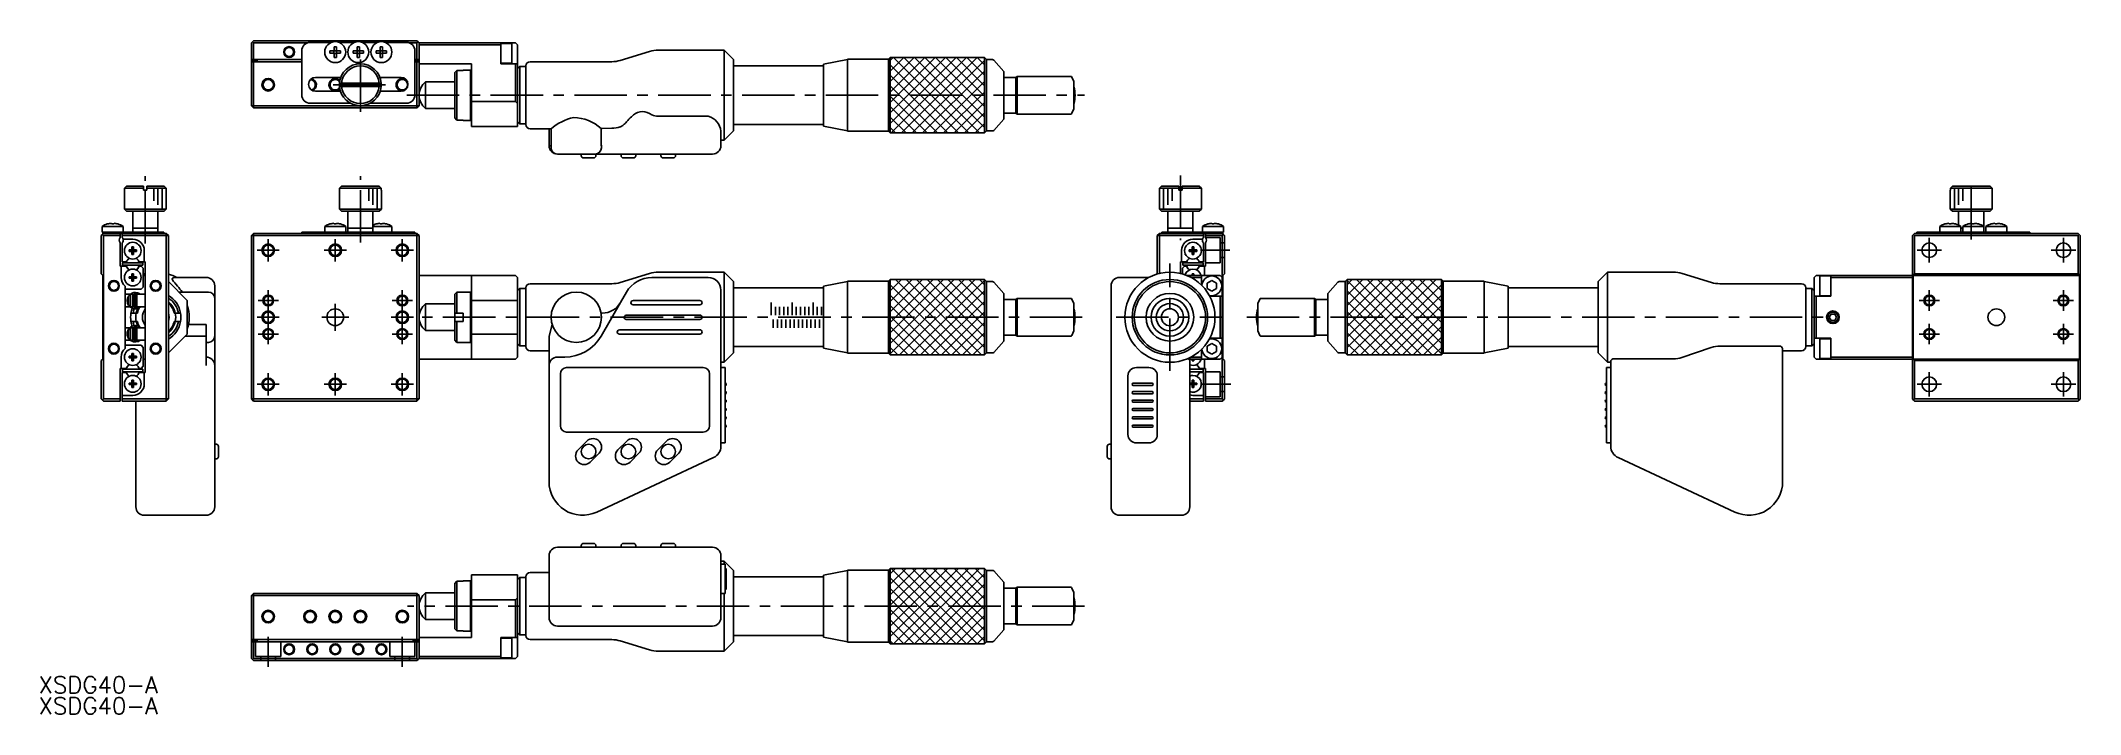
# Model space of a CAD drawing. Extents: x 17 to 503, y 13 to 174.
import ezdxf

# ---------------------------------------------------------------- set-up
doc = ezdxf.new("R2010")
doc.units = 0
doc.header["$LTSCALE"] = 10
doc.linetypes.add('CENTER', pattern=[2, 1.25, -0.25, 0.25, -0.25])
doc.linetypes.add('DASHED', pattern=[3.5, 2, -1.5])
doc.layers.get('0').update_dxf_attribs({"linetype": 'CONTINUOUS'})
doc.layers.add('CENTER', color=1, linetype='CENTER')
doc.styles.get("Standard").update_dxf_attribs({"font": 'txt.shx', "bigfont": '@extfont2.shx'})

msp = doc.modelspace()

# ---------------------------------------------------------------- texts
at = {"color": 7, "linetype": 'CONTINUOUS'}
for p in [(16.076563, 18.216667), (16.076563, 13.216667)]:
    msp.add_text('XSDG40-A', height=4, dxfattribs=at).set_placement(p)

# ---------------------------------------------------------------- linework, layer by layer
at = {"color": 7, "linetype": 'CONTINUOUS'}
for p, q in [((66.844929, 173.475), (67.094929, 173.725)), ((66.844929, 169.475), (66.844929, 173.475)), ((67.094929, 173.725), (67.344929, 173.975)), ((67.094929, 173.725), (67.344929, 173.475)), ((67.344929, 173.975), (106.344929, 173.975)), ((67.344929, 173.475), (67.344929, 169.475)), ((80.22043, 173.475), (67.344929, 173.475)), ((78.844929, 161.075), (78.844929, 171.575)), ((80.844929, 173.575), (85.865134, 173.575)), ((85.58634, 171.015), (85.58634, 171.535)), ((85.58634, 171.535), (86.584929, 171.535)), ((86.584929, 171.015), (85.58634, 171.015)), ((85.58634, 171.015), (86.543555, 171.015)), ((86.543555, 171.015), (86.543555, 171.535)), ((86.584929, 171.015), (86.543555, 171.015)), ((86.584929, 172.53359), (87.104929, 172.53359)), ((86.584929, 171.535), (86.584929, 172.53359)), ((86.584929, 171.576375), (87.104929, 171.576375)), ((86.584929, 170.01641), (86.584929, 171.015)), ((87.104929, 170.973625), (86.584929, 170.973625)), ((87.104929, 172.53359), (87.104929, 171.535)), ((87.104929, 171.535), (88.103519, 171.535)), ((87.104929, 171.015), (87.104929, 170.01641)), ((88.103519, 171.015), (87.104929, 171.015)), ((87.146304, 171.015), (87.104929, 171.015)), ((87.146304, 171.535), (87.146304, 171.015)), ((88.103519, 171.015), (87.146304, 171.015)), ((87.824725, 173.575), (91.365134, 173.575)), ((88.103519, 171.535), (88.103519, 171.015)), ((91.08634, 171.015), (91.08634, 171.535)), ((91.08634, 171.535), (92.084929, 171.535)), ((92.084929, 171.015), (91.08634, 171.015)), ((91.08634, 171.015), (92.043555, 171.015)), ((92.043555, 171.015), (92.043555, 171.535)), ((92.084929, 171.015), (92.043555, 171.015)), ((92.084929, 172.53359), (92.604929, 172.53359)), ((92.084929, 171.535), (92.084929, 172.53359)), ((92.084929, 171.576375), (92.604929, 171.576375)), ((92.084929, 170.01641), (92.084929, 171.015)), ((92.604929, 170.973625), (92.084929, 170.973625)), ((92.604929, 172.53359), (92.604929, 171.535)), ((92.604929, 171.535), (93.603519, 171.535)), ((92.604929, 171.015), (92.604929, 170.01641)), ((93.603519, 171.015), (92.604929, 171.015)), ((92.646304, 171.015), (92.604929, 171.015)), ((92.646304, 171.535), (92.646304, 171.015)), ((93.603519, 171.015), (92.646304, 171.015)), ((93.324725, 173.575), (96.865134, 173.575)), ((93.603519, 171.535), (93.603519, 171.015)), ((96.58634, 171.015), (96.58634, 171.535)), ((96.58634, 171.535), (97.584929, 171.535)), ((97.584929, 171.015), (96.58634, 171.015)), ((96.58634, 171.015), (97.543555, 171.015)), ((97.543555, 171.015), (97.543555, 171.535)), ((97.584929, 171.015), (97.543555, 171.015)), ((97.584929, 172.53359), (98.104929, 172.53359)), ((97.584929, 171.535), (97.584929, 172.53359)), ((97.584929, 171.576375), (98.104929, 171.576375)), ((97.584929, 170.01641), (97.584929, 171.015)), ((98.104929, 170.973625), (97.584929, 170.973625)), ((98.104929, 172.53359), (98.104929, 171.535)), ((98.104929, 171.535), (99.103519, 171.535)), ((98.104929, 171.015), (98.104929, 170.01641)), ((99.103519, 171.015), (98.104929, 171.015)), ((98.146304, 171.015), (98.104929, 171.015)), ((98.146304, 171.535), (98.146304, 171.015)), ((99.103519, 171.015), (98.146304, 171.015)), ((98.824725, 173.575), (103.844929, 173.575)), ((99.103519, 171.535), (99.103519, 171.015)), ((106.344929, 173.475), (104.469429, 173.475)), ((105.844929, 171.575), (105.844929, 161.075)), ((106.594929, 173.725), (106.344929, 173.975)), ((106.344929, 173.475), (106.594929, 173.725)), ((106.344929, 169.475), (106.344929, 173.475)), ((106.594929, 173.725), (106.844929, 173.475)), ((106.844929, 173.475), (126.344929, 173.475)), ((106.844929, 173.475), (106.844929, 169.475)), ((126.344929, 172.975), (106.844929, 172.975)), ((126.344929, 173.475), (126.344929, 172.975)), ((129.844929, 173.475), (126.344929, 173.475)), ((128.944929, 173.325), (126.344929, 173.325)), ((126.344929, 168.475), (126.344929, 172.975)), ((128.944929, 168.625), (128.944929, 173.325)), ((128.944929, 168.625), (128.944929, 173.325)), ((128.944929, 172.075), (128.944929, 170.975)), ((128.944929, 170.975), (128.944929, 172.075)), ((128.944929, 169.875), (128.944929, 170.975)), ((128.944929, 170.975), (128.944929, 169.875)), ((130.344929, 172.975), (129.844929, 173.475)), ((130.344929, 172.975), (130.344929, 170.975)), ((130.344929, 168.475), (130.344929, 170.975)), ((161.844984, 171.419461), (154.844875, 169.280539)), ((179.594929, 171.725), (163.890513, 171.725)), ((179.594929, 150.225), (179.594929, 171.725)), ((181.844929, 169.475), (179.594929, 171.725)), ((67.344929, 169.475), (66.844929, 169.475)), ((66.844929, 169.475), (66.844929, 169.225)), ((68.244929, 169.225), (66.844929, 169.225)), ((66.844929, 168.975), (66.844929, 169.225)), ((66.844929, 158.475), (66.844929, 168.975)), ((66.844929, 168.975), (67.344929, 168.975)), ((67.344929, 169.475), (78.844929, 169.475)), ((67.344929, 168.975), (67.344929, 158.475)), ((78.844929, 168.975), (67.344929, 168.975)), ((68.244929, 168.975), (68.244929, 169.225)), ((87.104929, 170.01641), (86.584929, 170.01641)), ((92.604929, 170.01641), (92.084929, 170.01641)), ((98.104929, 170.01641), (97.584929, 170.01641)), ((105.844929, 169.475), (106.344929, 169.475)), ((105.844929, 169.225), (106.844929, 169.225)), ((106.344929, 168.975), (105.844929, 168.975)), ((106.844929, 169.475), (106.344929, 169.475)), ((106.344929, 158.475), (106.344929, 168.975)), ((106.344929, 168.975), (106.844929, 168.975)), ((106.844929, 169.475), (106.844929, 169.225)), ((106.844929, 169.225), (106.844929, 168.975)), ((106.844929, 168.975), (106.844929, 158.475)), ((119.344929, 168.475), (106.844929, 168.475)), ((115.344929, 166.383327), (115.844929, 166.89108)), ((115.344929, 155.566673), (115.344929, 166.383327)), ((115.844929, 166.89108), (115.844929, 155.05892)), ((115.844929, 166.89108), (117.344929, 166.89108)), ((117.344929, 166.89108), (117.344929, 166.975)), ((119.144929, 166.975), (117.344929, 166.975)), ((119.144929, 154.975), (119.144929, 166.975)), ((119.344929, 166.775), (119.144929, 166.975)), ((119.344929, 159.475), (119.344929, 168.475)), ((126.344929, 168.625), (128.944929, 168.625)), ((129.844929, 168.475), (126.344929, 168.475)), ((129.844929, 159.475), (129.844929, 168.475)), ((129.844929, 168.475), (130.344929, 168.475)), ((130.344929, 168.475), (130.344929, 158.975)), ((130.844929, 167.825), (130.344929, 167.325)), ((130.844929, 167.825), (130.844929, 154.125)), ((132.344929, 167.825), (130.844929, 167.825)), ((132.344929, 153.975), (132.344929, 167.975)), ((152.799346, 168.975), (133.344929, 168.975)), ((181.844929, 152.475), (181.844929, 169.475)), ((203.344929, 167.975), (181.844929, 167.975)), ((209.044929, 169.475), (203.344929, 168.367032)), ((203.344929, 153.582968), (203.344929, 168.367032)), ((209.044929, 169.575), (209.044929, 152.375)), ((218.844929, 169.575), (209.044929, 169.575)), ((219.244929, 169.975), (218.844929, 169.575)), ((218.844929, 152.375), (218.844929, 169.575)), ((219.244929, 169.975), (219.244929, 151.975)), ((241.744929, 169.975), (219.244929, 169.975)), ((241.744929, 151.975), (241.744929, 169.975)), ((242.244929, 169.475), (241.744929, 169.975)), ((242.244929, 152.475), (242.244929, 169.475)), ((243.710608, 169.475), (242.244929, 169.475)), ((246.344929, 166.675), (243.93439, 169.374805)), ((246.344929, 155.275), (246.344929, 166.675)), ((249.494929, 165.475), (249.244929, 165.225)), ((249.494929, 165.475), (249.494929, 156.475)), ((262.304725, 165.475), (249.494929, 165.475)), ((82.144929, 165.225), (88.161181, 165.225)), ((88.091247, 161.925), (82.144929, 161.925)), ((88.362742, 163.875), (87.860955, 163.875)), ((87.860955, 163.075), (88.362742, 163.075)), ((97.327116, 163.875), (88.362742, 163.875)), ((88.362742, 163.075), (97.327116, 163.075)), ((97.828904, 163.875), (97.327116, 163.875)), ((97.327116, 163.075), (97.828904, 163.075)), ((97.528678, 165.225), (102.544929, 165.225)), ((102.544929, 161.925), (97.598612, 161.925)), ((108.411953, 157.8), (108.411953, 164.15)), ((115.344929, 164.15), (108.411953, 164.15)), ((249.244929, 165.225), (246.344929, 165.225)), ((249.244929, 156.725), (249.244929, 165.225)), ((263.044929, 164.225), (262.579843, 165.294625)), ((263.044929, 157.725), (263.044929, 164.225)), ((67.344929, 158.475), (66.844929, 158.475)), ((67.344929, 157.975), (66.844929, 158.475)), ((67.344929, 158.475), (92.844929, 158.475)), ((67.344929, 157.975), (67.344929, 158.475)), ((106.344929, 157.975), (67.344929, 157.975)), ((90.470061, 159.075), (80.844929, 159.075)), ((92.844929, 158.475), (106.344929, 158.475)), ((103.844929, 159.075), (95.219798, 159.075)), ((106.344929, 158.475), (106.344929, 157.975)), ((106.844929, 158.475), (106.344929, 157.975)), ((106.844929, 158.475), (106.344929, 158.475)), ((108.411953, 157.8), (115.344929, 157.8)), ((119.344929, 153.475), (119.344929, 159.475)), ((119.344929, 159.475), (129.844929, 159.475)), ((130.344929, 158.975), (129.844929, 159.475)), ((130.344929, 158.975), (130.344929, 153.475)), ((162.386381, 156.30341), (161.844984, 156.58926)), ((175.844929, 155.943847), (163.890513, 155.943847)), ((246.344929, 156.725), (249.244929, 156.725)), ((249.244929, 156.725), (249.494929, 156.475)), ((249.494929, 156.475), (262.304725, 156.475)), ((262.579843, 156.655375), (263.044929, 157.725)), ((115.844929, 155.05892), (115.344929, 155.566673)), ((117.344929, 155.05892), (115.844929, 155.05892)), ((117.344929, 154.975), (117.344929, 155.05892)), ((117.344929, 154.975), (119.144929, 154.975)), ((119.144929, 154.975), (119.344929, 155.175)), ((130.344929, 153.475), (119.344929, 153.475)), ((130.344929, 154.625), (130.844929, 154.125)), ((130.844929, 154.125), (132.344929, 154.125)), ((133.344929, 152.975), (138.344929, 152.975)), ((137.844929, 152.975), (137.844929, 148.925)), ((138.344929, 152.975), (138.344929, 148.425)), ((150.261009, 153.037746), (150.261009, 148.925)), ((150.550701, 153.037746), (150.261009, 153.037746)), ((152.799346, 153.123484), (150.550701, 153.037746)), ((154.880828, 153.430825), (154.844875, 153.414771)), ((155.073127, 153.528328), (154.880828, 153.430825)), ((155.262742, 153.640072), (155.073127, 153.528328)), ((155.44931, 153.765841), (155.262742, 153.640072)), ((155.632474, 153.905397), (155.44931, 153.765841)), ((155.811885, 154.058471), (155.632474, 153.905397)), ((155.987199, 154.224771), (155.811885, 154.058471)), ((156.158081, 154.40398), (155.987199, 154.224771)), ((156.324204, 154.595753), (156.158081, 154.40398)), ((178.844929, 152.412728), (178.844929, 148.925)), ((179.594929, 150.225), (181.844929, 152.475)), ((181.844929, 153.975), (203.344929, 153.975)), ((203.344929, 153.582968), (209.044929, 152.475)), ((209.044929, 152.375), (218.844929, 152.375)), ((218.844929, 152.375), (219.244929, 151.975)), ((219.244929, 151.975), (241.744929, 151.975)), ((241.744929, 151.975), (242.244929, 152.475)), ((242.244929, 152.475), (243.710608, 152.475)), ((243.93439, 152.575195), (246.344929, 155.275)), ((137.844929, 148.925), (138.344929, 148.925)), ((148.844929, 146.925), (139.844929, 146.925)), ((145.534269, 146.925), (145.534269, 146.525)), ((148.534269, 146.025), (146.034269, 146.025)), ((148.844929, 146.925), (151.994077, 146.925)), ((149.034269, 146.525), (149.034269, 146.925)), ((150.261009, 148.925), (150.550701, 148.925)), ((150.344929, 148.425), (150.344929, 148.925)), ((158.056254, 146.925), (151.994077, 146.925)), ((155.034269, 146.925), (155.034269, 146.525)), ((158.034269, 146.025), (155.534269, 146.025)), ((162.386381, 146.925), (158.056254, 146.925)), ((158.534269, 146.525), (158.534269, 146.925)), ((175.844929, 146.925), (162.386381, 146.925)), ((164.534269, 146.925), (164.534269, 146.525)), ((167.534269, 146.025), (165.034269, 146.025)), ((168.034269, 146.525), (168.034269, 146.925)), ((176.844929, 146.925), (175.844929, 146.925)), ((178.844929, 150.225), (179.594929, 150.225)), ((37.025, 139.275), (36.525, 138.775)), ((41.125, 138.775), (36.525, 138.775)), ((36.525, 138.775), (36.525, 133.775)), ((37.025, 139.275), (41.125, 139.275)), ((41.125, 139.275), (41.125, 138.775)), ((41.125, 138.775), (41.125, 138.275)), ((41.125, 138.275), (41.925, 138.275)), ((41.925, 139.275), (46.025, 139.275)), ((41.925, 138.775), (41.925, 139.275)), ((46.525, 138.775), (41.925, 138.775)), ((41.925, 138.275), (41.925, 138.775)), ((46.525, 138.775), (46.025, 139.275)), ((46.525, 133.775), (46.525, 138.775)), ((87.844929, 138.275), (87.860955, 138.275)), ((87.844929, 138.275), (87.844929, 133.775)), ((87.860955, 138.775), (88.362742, 139.275)), ((97.828904, 138.775), (87.860955, 138.775)), ((87.860955, 138.275), (87.860955, 138.775)), ((88.362742, 139.275), (97.327116, 139.275)), ((97.327116, 139.275), (97.828904, 138.775)), ((97.828904, 138.775), (97.828904, 138.275)), ((97.828904, 138.275), (97.844929, 138.275)), ((97.844929, 133.775), (97.844929, 138.275)), ((283.975, 139.275), (283.475, 138.775)), ((288.075, 138.775), (283.475, 138.775)), ((283.475, 138.775), (283.475, 133.775)), ((283.975, 139.275), (288.075, 139.275)), ((288.075, 139.275), (288.075, 138.775)), ((288.075, 138.775), (288.075, 138.275)), ((288.075, 138.275), (288.875, 138.275)), ((288.875, 139.275), (292.975, 139.275)), ((288.875, 138.775), (288.875, 139.275)), ((293.475, 138.775), (288.875, 138.775)), ((288.875, 138.275), (288.875, 138.775)), ((293.475, 138.775), (292.975, 139.275)), ((293.475, 133.775), (293.475, 138.775)), ((472.155071, 138.275), (472.171096, 138.275)), ((472.155071, 138.275), (472.155071, 133.775)), ((472.171096, 138.775), (472.672884, 139.275)), ((472.171096, 138.275), (472.171096, 138.775)), ((482.139045, 138.775), (472.171096, 138.775)), ((472.672884, 139.275), (481.637258, 139.275)), ((481.637258, 139.275), (482.139045, 138.775)), ((482.139045, 138.775), (482.139045, 138.275)), ((482.139045, 138.275), (482.155071, 138.275)), ((482.155071, 133.775), (482.155071, 138.275)), ((36.525, 133.775), (41.525, 133.775)), ((36.525, 133.775), (37.025, 133.275)), ((41.525, 133.275), (37.025, 133.275)), ((38.525, 133.275), (38.525, 129.275)), ((41.525, 133.775), (46.525, 133.775)), ((46.025, 133.275), (41.525, 133.275)), ((44.525, 129.275), (44.525, 133.275)), ((46.025, 133.275), (46.525, 133.775)), ((87.844929, 133.775), (97.844929, 133.775)), ((87.844929, 133.775), (88.344929, 133.275)), ((97.344929, 133.275), (88.344929, 133.275)), ((89.844929, 133.275), (89.844929, 129.275)), ((95.844929, 129.275), (95.844929, 133.275)), ((97.344929, 133.275), (97.844929, 133.775)), ((283.475, 133.775), (293.475, 133.775)), ((283.475, 133.775), (283.975, 133.275)), ((292.975, 133.275), (283.975, 133.275)), ((285.475, 133.275), (285.475, 129.275)), ((291.475, 129.275), (291.475, 133.275)), ((292.975, 133.275), (293.475, 133.775)), ((472.155071, 133.775), (482.155071, 133.775)), ((472.155071, 133.775), (472.655071, 133.275)), ((481.655071, 133.275), (472.655071, 133.275)), ((474.155071, 133.275), (474.155071, 129.956129)), ((480.155071, 129.666657), (480.155071, 133.275)), ((481.655071, 133.275), (482.155071, 133.775)), ((31.275, 127.725), (31.025, 127.475)), ((31.025, 118.325), (31.025, 127.475)), ((31.225, 129.666657), (36.225, 129.666657)), ((31.225, 129.666657), (31.225, 128.275)), ((31.225, 128.275), (31.425, 128.275)), ((31.275, 127.725), (31.525, 127.975)), ((31.525, 127.475), (31.275, 127.725)), ((31.425, 127.975), (31.425, 128.275)), ((31.425, 128.275), (33.425, 128.275)), ((31.525, 127.975), (31.425, 127.975)), ((31.525, 127.975), (35.525, 127.975)), ((31.525, 127.475), (31.525, 88.475)), ((35.525, 127.475), (31.525, 127.475)), ((32.46641, 130.237581), (32.463067, 130.244436)), ((34.8, 128.275), (33.425, 128.275)), ((33.465, 130.237581), (33.465, 130.409953)), ((33.985, 130.237581), (33.465, 130.237581)), ((33.985, 130.409953), (33.985, 130.237581)), ((43.925, 128.275), (34.8, 128.275)), ((34.986933, 130.244436), (34.98359, 130.237581)), ((35.525, 127.975), (36.025, 127.975)), ((35.525, 127.975), (35.525, 127.475)), ((35.525, 127.036438), (35.525, 127.475)), ((36.025, 127.975), (46.525, 127.975)), ((36.025, 127.475), (36.025, 127.975)), ((36.025, 127.475), (36.025, 127.036438)), ((46.525, 127.475), (36.025, 127.475)), ((36.225, 128.275), (36.225, 129.666657)), ((36.243246, 126.625), (38.525, 126.625)), ((38.525, 129.275), (41.525, 129.275)), ((44.525, 129.275), (38.525, 129.275)), ((38.525, 129.275), (38.525, 128.275)), ((41.525, 129.275), (44.525, 129.275)), ((43.925, 128.275), (45.925, 128.275)), ((44.525, 128.275), (44.525, 129.275)), ((45.925, 128.275), (45.925, 127.975)), ((46.525, 127.975), (46.525, 127.475)), ((47.025, 127.475), (46.525, 127.975)), ((46.525, 88.475), (46.525, 127.475)), ((47.025, 127.475), (46.525, 127.475)), ((47.025, 127.475), (47.025, 88.475)), ((67.344929, 127.975), (66.844929, 127.475)), ((67.344929, 127.475), (66.844929, 127.475)), ((66.844929, 88.475), (66.844929, 127.475)), ((67.344929, 127.475), (67.344929, 127.975)), ((67.344929, 127.975), (106.344929, 127.975)), ((106.344929, 127.475), (67.344929, 127.475)), ((67.344929, 127.475), (67.344929, 88.475)), ((78.844929, 127.975), (78.844929, 128.275)), ((78.844929, 128.275), (80.844929, 128.275)), ((84.344929, 128.275), (80.844929, 128.275)), ((84.344929, 129.666657), (89.344929, 129.666657)), ((84.344929, 129.666657), (84.344929, 128.275)), ((100.344929, 128.275), (84.344929, 128.275)), ((85.58634, 130.237581), (85.582997, 130.244436)), ((85.58634, 130.237581), (85.582997, 130.244436)), ((86.584929, 130.237581), (86.584929, 130.409953)), ((87.104929, 130.237581), (86.584929, 130.237581)), ((87.104929, 130.409953), (87.104929, 130.237581)), ((88.106862, 130.244436), (88.103519, 130.237581)), ((88.106862, 130.244436), (88.103519, 130.237581)), ((89.344929, 128.275), (89.344929, 129.666657)), ((89.844929, 129.275), (95.844929, 129.275)), ((95.844929, 129.275), (89.844929, 129.275)), ((89.844929, 129.275), (89.844929, 128.275)), ((95.844929, 129.666657), (100.344929, 129.666657)), ((95.844929, 128.275), (95.844929, 129.275)), ((96.58634, 130.237581), (96.582997, 130.244436)), ((96.58634, 130.237581), (96.582997, 130.244436)), ((97.584929, 130.237581), (97.584929, 130.409953)), ((98.104929, 130.237581), (97.584929, 130.237581)), ((98.104929, 130.409953), (98.104929, 130.237581)), ((99.106862, 130.244436), (99.103519, 130.237581)), ((99.106862, 130.244436), (99.103519, 130.237581)), ((100.344929, 128.275), (100.344929, 129.666657)), ((103.844929, 128.275), (100.344929, 128.275)), ((103.844929, 128.275), (105.844929, 128.275)), ((105.844929, 128.275), (105.844929, 127.975)), ((106.344929, 127.975), (106.344929, 127.475)), ((106.844929, 127.475), (106.344929, 127.975)), ((106.844929, 127.475), (106.344929, 127.475)), ((106.344929, 88.475), (106.344929, 127.475)), ((106.844929, 127.475), (106.844929, 88.475)), ((283.475, 127.975), (282.975, 127.475)), ((283.475, 127.475), (282.975, 127.475)), ((282.975, 118.297911), (282.975, 127.475)), ((283.475, 127.475), (283.475, 127.975)), ((283.475, 127.975), (293.975, 127.975)), ((293.975, 127.475), (283.475, 127.475)), ((283.475, 127.475), (283.475, 118.430262)), ((284.075, 127.975), (284.075, 128.275)), ((284.075, 128.275), (286.075, 128.275)), ((285.475, 129.275), (291.475, 129.275)), ((291.475, 129.275), (285.475, 129.275)), ((285.475, 129.275), (285.475, 128.275)), ((295.2, 128.275), (286.075, 128.275)), ((291.475, 128.275), (291.475, 129.275)), ((293.756754, 126.625), (291.475, 126.625)), ((293.775, 129.666657), (298.775, 129.666657)), ((293.775, 129.666657), (293.775, 128.275)), ((293.975, 127.975), (294.475, 127.975)), ((293.975, 127.975), (293.975, 127.475)), ((293.975, 127.036438), (293.975, 127.475)), ((294.475, 127.975), (298.475, 127.975)), ((294.475, 127.475), (294.475, 127.975)), ((294.475, 127.475), (294.475, 127.036438)), ((298.475, 127.475), (294.475, 127.475)), ((295.01641, 130.237581), (295.013067, 130.244436)), ((296.575, 128.275), (295.2, 128.275)), ((296.015, 130.237581), (296.015, 130.409953)), ((296.535, 130.237581), (296.015, 130.237581)), ((296.535, 130.409953), (296.535, 130.237581)), ((296.575, 128.275), (298.575, 128.275)), ((297.536933, 130.244436), (297.53359, 130.237581)), ((298.575, 127.975), (298.475, 127.975)), ((298.475, 127.975), (298.725, 127.725)), ((298.725, 127.725), (298.475, 127.475)), ((298.475, 117.475), (298.475, 127.475)), ((298.575, 128.275), (298.575, 127.975)), ((298.575, 128.275), (298.775, 128.275)), ((298.725, 127.725), (298.975, 127.475)), ((298.775, 128.275), (298.775, 129.666657)), ((298.975, 127.475), (298.975, 118.325)), ((463.405071, 127.725), (463.155071, 127.475)), ((463.155071, 117.475), (463.155071, 127.475)), ((463.655071, 127.975), (463.405071, 127.725)), ((463.405071, 127.725), (463.655071, 127.475)), ((463.655071, 127.975), (465.530571, 127.975)), ((502.655071, 127.475), (463.655071, 127.475)), ((463.655071, 127.475), (463.655071, 118.325)), ((464.155071, 127.975), (464.155071, 128.275)), ((464.155071, 128.275), (466.155071, 128.275)), ((466.155071, 127.975), (465.530571, 127.975)), ((469.655071, 128.275), (466.155071, 128.275)), ((466.155071, 127.975), (489.155071, 127.975)), ((469.655071, 129.666657), (472.155071, 129.666657)), ((469.655071, 129.666657), (469.655071, 128.275)), ((469.655071, 128.275), (485.655071, 128.275)), ((470.896481, 130.237581), (470.893138, 130.244436)), ((471.175275, 128.275), (472.155071, 128.275)), ((471.895071, 130.237581), (471.895071, 130.409953)), ((472.415071, 130.237581), (471.895071, 130.237581)), ((472.155071, 129.666657), (474.655071, 129.666657)), ((472.155071, 128.275), (473.134866, 128.275)), ((472.415071, 130.409953), (472.415071, 130.237581)), ((473.417003, 130.244436), (473.41366, 130.237581)), ((474.655071, 128.275), (474.655071, 129.666657)), ((474.655071, 129.275), (475.155071, 129.275)), ((475.155071, 129.275), (474.655071, 129.275)), ((475.155071, 129.666657), (477.655071, 129.666657)), ((475.155071, 129.666657), (475.155071, 128.275)), ((476.396481, 130.237581), (476.393138, 130.244436)), ((477.395071, 130.237581), (477.395071, 130.409953)), ((477.915071, 130.237581), (477.395071, 130.237581)), ((477.655071, 129.666657), (480.155071, 129.666657)), ((477.655071, 128.275), (478.634866, 128.275)), ((477.915071, 130.409953), (477.915071, 130.237581)), ((478.917003, 130.244436), (478.91366, 130.237581)), ((480.155071, 128.275), (480.155071, 129.666657)), ((480.655071, 128.275), (480.155071, 128.275)), ((480.655071, 129.666657), (483.155071, 129.666657)), ((480.655071, 129.666657), (480.655071, 128.275)), ((481.896481, 130.237581), (481.893138, 130.244436)), ((482.175275, 128.275), (483.155071, 128.275)), ((482.895071, 130.237581), (482.895071, 130.409953)), ((483.415071, 130.237581), (482.895071, 130.237581)), ((483.155071, 129.666657), (485.655071, 129.666657)), ((483.155071, 128.275), (484.134866, 128.275)), ((483.415071, 130.409953), (483.415071, 130.237581)), ((484.417003, 130.244436), (484.41366, 130.237581)), ((485.655071, 128.275), (485.655071, 129.666657)), ((489.155071, 128.275), (485.655071, 128.275)), ((489.155071, 128.275), (491.155071, 128.275)), ((489.77957, 127.975), (489.155071, 127.975)), ((489.77957, 127.975), (502.655071, 127.975)), ((491.155071, 128.275), (491.155071, 127.975)), ((502.905071, 127.725), (502.655071, 127.975)), ((502.905071, 127.725), (502.655071, 127.475)), ((502.655071, 118.325), (502.655071, 127.475)), ((503.155071, 127.475), (502.905071, 127.725)), ((503.155071, 127.475), (503.155071, 88.475)), ((35.525, 120.175), (35.525, 125.713562)), ((36.025, 125.713562), (36.025, 121.175)), ((37.638639, 124.055), (38.345, 124.055)), ((37.638639, 123.695), (37.638639, 124.055)), ((38.345, 123.695), (37.638639, 123.695)), ((38.345, 124.761361), (38.705, 124.761361)), ((38.345, 124.055), (38.345, 124.761361)), ((38.355372, 124.044628), (38.345, 124.055)), ((38.355372, 123.705372), (38.345, 123.695)), ((38.345, 122.988639), (38.345, 123.695)), ((38.705, 122.988639), (38.345, 122.988639)), ((38.355372, 123.705372), (38.355372, 124.044628)), ((38.355372, 124.044628), (38.694628, 124.044628)), ((38.694628, 123.705372), (38.355372, 123.705372)), ((38.694628, 124.044628), (38.705, 124.055)), ((38.694628, 124.044628), (38.694628, 123.705372)), ((38.694628, 123.705372), (38.705, 123.695)), ((38.705, 124.761361), (38.705, 124.055)), ((38.705, 124.761361), (38.705, 124.055)), ((38.705, 124.055), (39.411361, 124.055)), ((38.705, 123.695), (38.705, 122.988639)), ((39.411361, 123.695), (38.705, 123.695)), ((38.705, 122.988639), (38.705, 123.695)), ((39.411361, 124.055), (39.411361, 123.695)), ((41.275, 123.875), (41.275, 121.175)), ((288.725, 123.875), (288.725, 121.175)), ((290.588639, 123.695), (290.588639, 124.055)), ((290.588639, 124.055), (291.295, 124.055)), ((291.295, 123.695), (290.588639, 123.695)), ((291.295, 124.761361), (291.655, 124.761361)), ((291.295, 124.055), (291.295, 124.761361)), ((291.295, 124.761361), (291.295, 124.055)), ((291.305372, 124.044628), (291.295, 124.055)), ((291.305372, 123.705372), (291.295, 123.695)), ((291.295, 122.988639), (291.295, 123.695)), ((291.295, 122.988639), (291.295, 123.695)), ((291.655, 122.988639), (291.295, 122.988639)), ((291.305372, 124.044628), (291.644628, 124.044628)), ((291.305372, 123.705372), (291.305372, 124.044628)), ((291.644628, 123.705372), (291.305372, 123.705372)), ((291.644628, 124.044628), (291.655, 124.055)), ((291.644628, 124.044628), (291.644628, 123.705372)), ((291.644628, 123.705372), (291.655, 123.695)), ((291.655, 124.761361), (291.655, 124.055)), ((291.655, 124.055), (292.361361, 124.055)), ((291.655, 123.695), (291.655, 122.988639)), ((292.361361, 123.695), (291.655, 123.695)), ((292.361361, 124.055), (292.361361, 123.695)), ((293.975, 125.713562), (293.975, 121.175)), ((294.475, 125.713562), (294.475, 120.175)), ((466.955317, 125.713562), (467.354824, 125.713562)), ((498.955317, 125.713562), (499.354824, 125.713562)), ((31.025, 118.325), (31.375, 117.975)), ((31.375, 97.975), (31.375, 117.975)), ((35.525, 120.175), (35.775, 120.175)), ((35.775, 120.175), (35.775, 117.475)), ((36.974194, 120.175), (35.775, 120.175)), ((36.025, 121.175), (36.974194, 121.175)), ((40.925, 120.975), (36.125, 120.975)), ((36.125, 120.975), (36.125, 120.375)), ((36.125, 120.375), (40.925, 120.375)), ((37.12436, 121.435095), (36.974194, 121.175)), ((37.12436, 119.914905), (36.974194, 120.175)), ((37.638639, 117.655), (38.345, 117.655)), ((37.638639, 117.295), (37.638639, 117.655)), ((38.345, 117.295), (37.638639, 117.295)), ((38.345, 118.361361), (38.705, 118.361361)), ((38.345, 117.655), (38.345, 118.361361)), ((38.355372, 117.644628), (38.345, 117.655)), ((38.355372, 117.305372), (38.345, 117.295)), ((38.345, 116.588639), (38.345, 117.295)), ((38.355372, 117.305372), (38.355372, 117.644628)), ((38.355372, 117.644628), (38.694628, 117.644628)), ((38.694628, 117.305372), (38.355372, 117.305372)), ((38.694628, 117.644628), (38.705, 117.655)), ((38.694628, 117.644628), (38.694628, 117.305372)), ((38.694628, 117.305372), (38.705, 117.295)), ((38.705, 118.361361), (38.705, 117.655)), ((38.705, 118.361361), (38.705, 117.655)), ((38.705, 117.655), (39.411361, 117.655)), ((38.705, 117.295), (38.705, 116.588639)), ((39.411361, 117.295), (38.705, 117.295)), ((38.705, 116.588639), (38.705, 117.295)), ((39.411361, 117.655), (39.411361, 117.295)), ((40.075806, 121.175), (39.92564, 121.435095)), ((40.075806, 120.175), (39.92564, 119.914905)), ((40.075806, 121.175), (41.275, 121.175)), ((40.525, 120.175), (40.075806, 120.175)), ((41.025, 119.675), (40.525, 120.175)), ((40.925, 120.975), (40.925, 120.375)), ((41.025, 115.175), (41.025, 119.675)), ((41.525, 117.975), (41.025, 117.975)), ((41.525, 121.175), (41.275, 121.175)), ((41.525, 121.175), (41.525, 94.775)), ((47.931744, 117.212457), (47.913686, 117.109674)), ((47.913686, 117.109674), (47.938712, 116.987929)), ((48.000714, 117.305821), (47.931744, 117.212457)), ((47.938712, 116.987929), (47.988481, 116.878836)), ((48.091019, 117.365389), (48.000714, 117.305821)), ((48.22607, 117.416517), (48.091019, 117.365389)), ((48.41074, 117.454032), (48.22607, 117.416517)), ((48.69659, 117.475), (48.41074, 117.454032)), ((48.69659, 117.475), (56.075, 117.475)), ((119.344929, 117.975), (106.844929, 117.975)), ((119.344929, 111.975), (119.344929, 117.975)), ((119.344929, 117.975), (129.844929, 117.975)), ((130.344929, 117.475), (129.844929, 117.975)), ((130.344929, 117.475), (130.344929, 111.975)), ((161.844984, 118.419461), (154.844875, 116.280539)), ((162.386381, 117.475), (175.844929, 117.475)), ((179.594929, 118.725), (163.890513, 118.725)), ((179.594929, 97.225), (179.594929, 118.725)), ((181.844929, 116.475), (179.594929, 118.725)), ((219.244929, 116.975), (218.844929, 116.575)), ((219.244929, 116.975), (219.244929, 98.975)), ((241.744929, 116.975), (219.244929, 116.975)), ((241.744929, 98.975), (241.744929, 116.975)), ((242.244929, 116.475), (241.744929, 116.975)), ((280.943847, 117.475), (273.925, 117.475)), ((288.475, 121.175), (288.725, 121.175)), ((288.475, 118.430262), (288.475, 121.175)), ((289.924194, 121.175), (288.725, 121.175)), ((289.475, 120.175), (288.975, 119.675)), ((288.975, 118.297911), (288.975, 119.675)), ((289.075, 120.975), (289.075, 120.375)), ((293.875, 120.975), (289.075, 120.975)), ((289.075, 120.375), (293.875, 120.375)), ((289.475, 120.175), (289.924194, 120.175)), ((289.919933, 117.975), (293.475, 117.975)), ((290.07436, 121.435095), (289.924194, 121.175)), ((289.924194, 120.175), (290.07436, 119.914905)), ((293.475, 117.475), (291.006153, 117.475)), ((291.295, 118.361361), (291.655, 118.361361)), ((291.295, 117.975), (291.295, 118.361361)), ((291.295, 118.361361), (291.295, 117.975)), ((291.655, 118.361361), (291.655, 117.941476)), ((293.025806, 121.175), (292.87564, 121.435095)), ((292.87564, 119.914905), (293.025806, 120.175)), ((293.975, 121.175), (293.025806, 121.175)), ((293.025806, 120.175), (294.225, 120.175)), ((293.475, 117.975), (293.475, 117.475)), ((293.475, 117.975), (297.975, 117.975)), ((293.475, 115.676461), (293.475, 117.475)), ((293.875, 120.975), (293.875, 120.375)), ((294.475, 120.175), (294.225, 120.175)), ((294.225, 120.175), (294.225, 117.975)), ((298.475, 117.475), (297.975, 117.975)), ((298.475, 117.475), (298.475, 112.975)), ((298.625, 117.975), (298.975, 118.325)), ((298.625, 117.975), (298.625, 97.975)), ((328.255071, 116.975), (327.755071, 116.475)), ((328.255071, 116.975), (328.255071, 107.975)), ((350.755071, 116.975), (328.255071, 116.975)), ((350.755071, 107.975), (350.755071, 116.975)), ((351.155071, 116.575), (350.755071, 116.975)), ((390.405071, 118.725), (388.155071, 116.475)), ((390.405071, 118.725), (390.405071, 107.975)), ((406.109487, 118.725), (390.405071, 118.725)), ((415.155125, 116.280539), (408.155016, 118.419461)), ((440.155071, 117.975), (439.655071, 117.475)), ((439.655071, 115.475), (439.655071, 117.475)), ((440.155071, 117.975), (443.655071, 117.975)), ((441.055071, 117.825), (441.055071, 115.475)), ((443.655071, 117.825), (441.055071, 117.825)), ((443.655071, 117.975), (463.155071, 117.975)), ((443.655071, 117.475), (443.655071, 117.975)), ((443.655071, 117.475), (443.655071, 116.775)), ((463.155071, 117.475), (443.655071, 117.475)), ((463.155071, 117.475), (463.155071, 98.475)), ((463.155071, 98.475), (463.155071, 117.475)), ((463.305071, 117.975), (463.655071, 118.325)), ((503.005071, 117.975), (463.305071, 117.975)), ((463.305071, 117.975), (463.305071, 97.975)), ((463.655071, 118.325), (502.655071, 118.325)), ((502.655071, 118.325), (503.005071, 117.975)), ((503.005071, 97.975), (503.005071, 117.975)), ((36.725, 115.395938), (36.725, 100.554062)), ((36.725, 114.675), (40.525, 114.675)), ((37.946566, 113.475), (36.725, 113.475)), ((37.525, 112.891515), (38.025, 113.420683)), ((37.525, 111.058485), (37.525, 112.891515)), ((38.025, 113.475), (38.025, 113.420683)), ((38.525, 113.475), (38.025, 113.475)), ((38.025, 113.420683), (38.025, 110.529317)), ((38.705, 116.588639), (38.345, 116.588639)), ((38.524868, 113.355394), (38.931431, 113.466258)), ((38.525, 110.475), (38.525, 113.475)), ((38.931482, 112.975), (38.525, 112.975)), ((38.725, 112.975), (38.725, 113.42483)), ((38.931482, 113.678078), (38.931482, 110.178078)), ((39.904232, 113.71711), (39.155759, 113.876617)), ((39.360199, 113.724082), (39.328885, 113.710083)), ((39.331482, 110.178078), (39.331482, 113.678078)), ((39.331482, 113.077191), (39.331809, 113.091146)), ((39.525, 112.975), (39.331482, 112.975)), ((39.331809, 113.091146), (39.332843, 113.10584)), ((39.332843, 113.10584), (39.334583, 113.120466)), ((39.334583, 113.120466), (39.337023, 113.13499)), ((39.337023, 113.13499), (39.34016, 113.149376)), ((39.34016, 113.149376), (39.343987, 113.163593)), ((39.343987, 113.163593), (39.348494, 113.177607)), ((39.348494, 113.177607), (39.353673, 113.191385)), ((39.353673, 113.191385), (39.359512, 113.204896)), ((39.359512, 113.204896), (39.366, 113.218107)), ((39.392334, 113.736569), (39.360199, 113.724082)), ((39.366, 113.218107), (39.373122, 113.230986)), ((39.373122, 113.230986), (39.380863, 113.243503)), ((39.380863, 113.243503), (39.389208, 113.255627)), ((39.389208, 113.255627), (39.398137, 113.267329)), ((39.425039, 113.747431), (39.392334, 113.736569)), ((39.398137, 113.267329), (39.407633, 113.278579)), ((39.407633, 113.278579), (39.417673, 113.289348)), ((39.417673, 113.289348), (39.428236, 113.29961)), ((39.458233, 113.756642), (39.425039, 113.747431)), ((39.428236, 113.29961), (39.439298, 113.309337)), ((39.439298, 113.309337), (39.450835, 113.318504)), ((39.450835, 113.318504), (39.462819, 113.327086)), ((39.491836, 113.764181), (39.458233, 113.756642)), ((39.462819, 113.327086), (39.475223, 113.335058)), ((39.475223, 113.335058), (39.488018, 113.3424)), ((39.488018, 113.3424), (39.501172, 113.349089)), ((39.525766, 113.770028), (39.491836, 113.764181)), ((39.501172, 113.349089), (39.514655, 113.355106)), ((39.514655, 113.355106), (39.524977, 113.359172)), ((39.525, 113.475), (39.525, 110.475)), ((41.525, 113.475), (39.525, 113.475)), ((39.559939, 113.774171), (39.525766, 113.770028)), ((39.594273, 113.776599), (39.559939, 113.774171)), ((39.628685, 113.777307), (39.594273, 113.776599)), ((39.663089, 113.776292), (39.628685, 113.777307)), ((39.697404, 113.773556), (39.663089, 113.776292)), ((39.731544, 113.769106), (39.697404, 113.773556)), ((39.765427, 113.762952), (39.731544, 113.769106)), ((39.79897, 113.755108), (39.765427, 113.762952)), ((39.83209, 113.745593), (39.79897, 113.755108)), ((39.826893, 113.48902), (39.820306, 113.475)), ((39.833415, 113.503354), (39.826893, 113.48902)), ((39.905388, 113.714838), (39.830969, 113.474984)), ((39.864706, 113.73443), (39.83209, 113.745593)), ((39.839831, 113.517911), (39.833415, 113.503354)), ((39.8461, 113.532599), (39.839831, 113.517911)), ((39.852183, 113.547322), (39.8461, 113.532599)), ((39.858039, 113.561989), (39.852183, 113.547322)), ((39.863632, 113.576504), (39.858039, 113.561989)), ((39.868927, 113.590776), (39.863632, 113.576504)), ((39.895057, 113.722361), (39.864706, 113.73443)), ((39.873889, 113.604713), (39.868927, 113.590776)), ((39.878487, 113.618227), (39.873889, 113.604713)), ((39.882692, 113.631232), (39.878487, 113.618227)), ((39.886476, 113.643644), (39.882692, 113.631232)), ((39.889816, 113.655385), (39.886476, 113.643644)), ((39.892691, 113.666379), (39.889816, 113.655385)), ((39.895081, 113.676556), (39.892691, 113.666379)), ((39.893376, 113.722715), (39.895635, 113.722062)), ((40.316268, 113.47502), (39.894514, 113.721319)), ((39.896972, 113.685853), (39.895081, 113.676556)), ((39.895635, 113.722062), (39.89739, 113.720238)), ((39.898352, 113.694208), (39.896972, 113.685853)), ((39.89739, 113.720238), (39.898632, 113.717254)), ((39.897835, 113.71744), (39.903604, 113.717423)), ((39.899212, 113.70157), (39.898352, 113.694208)), ((39.898632, 113.717254), (39.899352, 113.71313)), ((39.899546, 113.70789), (39.899212, 113.70157)), ((39.899352, 113.71313), (39.899546, 113.70789)), ((39.903604, 113.717423), (39.905388, 113.714838)), ((40.525, 114.675), (41.025, 115.175)), ((51.525, 111.975), (47.025, 116.475)), ((56.575, 113.975), (49.525, 113.975)), ((51.525, 103.975), (51.525, 111.975)), ((58.075, 115.475), (58.075, 112.975)), ((58.075, 112.975), (58.075, 112.475)), ((58.075, 112.475), (58.075, 107.975)), ((115.844929, 113.975), (115.344929, 113.475)), ((115.344929, 108.975), (115.344929, 113.475)), ((115.844929, 113.975), (115.844929, 108.975)), ((119.144929, 113.975), (115.844929, 113.975)), ((119.144929, 107.975), (119.144929, 113.975)), ((119.344929, 113.775), (119.144929, 113.975)), ((130.344929, 111.975), (119.344929, 111.975)), ((119.344929, 103.975), (119.344929, 111.975)), ((130.844929, 114.825), (130.344929, 114.325)), ((130.344929, 111.975), (130.344929, 103.975)), ((130.844929, 114.825), (130.844929, 101.125)), ((132.344929, 114.825), (130.844929, 114.825)), ((132.344929, 100.975), (132.344929, 114.975)), ((152.799346, 115.975), (133.344929, 115.975)), ((154.880828, 111.475), (156.324204, 113.975)), ((157.896618, 111.975), (173.844929, 111.975)), ((178.844929, 77.19734), (178.844929, 114.475)), ((181.844929, 99.475), (181.844929, 116.475)), ((203.344929, 114.975), (181.844929, 114.975)), ((209.044929, 116.475), (203.344929, 115.367032)), ((203.344929, 100.582968), (203.344929, 115.367032)), ((209.044929, 116.575), (209.044929, 99.375)), ((218.844929, 116.575), (209.044929, 116.575)), ((218.844929, 99.375), (218.844929, 116.575)), ((242.244929, 99.475), (242.244929, 116.475)), ((243.710608, 116.475), (242.244929, 116.475)), ((246.344929, 113.675), (243.93439, 116.374805)), ((246.344929, 102.275), (246.344929, 113.675)), ((249.244929, 112.225), (246.344929, 112.225)), ((249.494929, 112.475), (249.244929, 112.225)), ((249.244929, 103.725), (249.244929, 112.225)), ((249.494929, 112.475), (249.494929, 103.475)), ((262.304725, 112.475), (249.494929, 112.475)), ((263.044929, 111.225), (262.579843, 112.294625)), ((271.925, 114.475), (271.925, 115.475)), ((271.925, 77.19734), (271.925, 114.475)), ((294.875, 116.110085), (295.975, 116.745171)), ((295.975, 116.745171), (294.875, 116.110085)), ((294.875, 114.839915), (294.875, 116.110085)), ((294.875, 116.110085), (294.875, 114.839915)), ((295.975, 114.204829), (294.875, 114.839915)), ((295.975, 116.745171), (297.075, 116.110085)), ((297.075, 116.110085), (295.975, 116.745171)), ((297.075, 114.839915), (295.975, 114.204829)), ((297.975, 112.975), (295.975, 112.975)), ((297.075, 116.110085), (297.075, 114.839915)), ((297.975, 102.975), (297.975, 112.975)), ((297.975, 112.975), (298.475, 112.975)), ((298.475, 112.975), (298.475, 102.975)), ((307.420157, 112.294625), (306.955071, 111.225)), ((320.505071, 112.475), (307.695275, 112.475)), ((320.505071, 107.975), (320.505071, 112.475)), ((320.755071, 112.225), (320.505071, 112.475)), ((320.755071, 112.225), (320.755071, 107.975)), ((323.655071, 112.225), (320.755071, 112.225)), ((326.06561, 116.374805), (323.655071, 113.675)), ((323.655071, 113.675), (323.655071, 107.975)), ((327.755071, 116.475), (326.289392, 116.475)), ((327.755071, 116.475), (327.755071, 99.475)), ((351.155071, 116.575), (351.155071, 107.975)), ((360.955071, 116.575), (351.155071, 116.575)), ((360.955071, 107.975), (360.955071, 116.575)), ((366.655071, 115.367032), (360.955071, 116.475)), ((366.655071, 115.367032), (366.655071, 107.975)), ((388.155071, 114.975), (366.655071, 114.975)), ((388.155071, 116.475), (388.155071, 107.975)), ((436.655071, 115.975), (417.200654, 115.975)), ((437.655071, 114.975), (437.655071, 107.975)), ((439.155071, 114.825), (437.655071, 114.825)), ((439.155071, 107.975), (439.155071, 114.825)), ((439.655071, 114.325), (439.155071, 114.825)), ((439.655071, 115.475), (439.655071, 112.975)), ((439.655071, 102.975), (439.655071, 112.975)), ((439.655071, 112.975), (440.155071, 112.975)), ((440.155071, 112.975), (440.155071, 102.975)), ((440.155071, 112.975), (443.655071, 112.975)), ((441.055071, 115.475), (441.055071, 113.125)), ((441.055071, 113.125), (443.655071, 113.125)), ((443.655071, 114.175), (443.655071, 116.775)), ((443.655071, 114.175), (443.655071, 112.975)), ((36.725, 110.475), (37.833166, 110.475)), ((38.025, 110.529317), (37.525, 111.058485)), ((38.025, 110.529317), (38.025, 110.475)), ((38.025, 110.475), (38.525, 110.475)), ((38.616673, 108.975), (38.10892, 108.975)), ((38.931428, 110.390185), (38.524915, 110.500427)), ((38.525, 110.975), (38.931482, 110.975)), ((38.590484, 110.475), (38.590644, 110.475)), ((38.590906, 110.475), (38.725, 110.475)), ((39.381456, 108.975), (38.616673, 108.975)), ((38.725, 110.475), (38.725, 110.975)), ((39.331482, 110.975), (39.525, 110.975)), ((39.331531, 110.773642), (39.331482, 110.778965)), ((39.332151, 110.75892), (39.331531, 110.773642)), ((39.559819, 110.437495), (39.331541, 110.389872)), ((39.333479, 110.744242), (39.332151, 110.75892)), ((39.335512, 110.729642), (39.333479, 110.744242)), ((39.338246, 110.715155), (39.335512, 110.729642)), ((39.341677, 110.700813), (39.338246, 110.715155)), ((39.345797, 110.68665), (39.341677, 110.700813)), ((39.350599, 110.672701), (39.345797, 110.68665)), ((39.356073, 110.658997), (39.350599, 110.672701)), ((39.362207, 110.645573), (39.356073, 110.658997)), ((39.36899, 110.63246), (39.362207, 110.645573)), ((39.376407, 110.619691), (39.36899, 110.63246)), ((39.384442, 110.607297), (39.376407, 110.619691)), ((39.637518, 108.975), (39.381456, 108.975)), ((39.393079, 110.595309), (39.384442, 110.607297)), ((39.402299, 110.583758), (39.393079, 110.595309)), ((39.412081, 110.572674), (39.402299, 110.583758)), ((39.422404, 110.562086), (39.412081, 110.572674)), ((39.433244, 110.552021), (39.422404, 110.562086)), ((39.444577, 110.542507), (39.433244, 110.552021)), ((39.456376, 110.533571), (39.444577, 110.542507)), ((39.468613, 110.525237), (39.456376, 110.533571)), ((39.481258, 110.517528), (39.468613, 110.525237)), ((39.49428, 110.510467), (39.481258, 110.517528)), ((39.507647, 110.504075), (39.49428, 110.510467)), ((39.521325, 110.498371), (39.507647, 110.504075)), ((39.524977, 110.496984), (39.521325, 110.498371)), ((39.525, 110.475), (41.525, 110.475)), ((39.672486, 110.474662), (39.559819, 110.437495)), ((39.835526, 110.111653), (39.836433, 110.111945)), ((39.836433, 110.111945), (39.839693, 110.113003)), ((39.839693, 110.113003), (39.840844, 110.113381)), ((39.840844, 110.113381), (39.841742, 110.113677)), ((39.841742, 110.113677), (39.843013, 110.114099)), ((39.843013, 110.114099), (39.895057, 110.133795)), ((39.890856, 110.133863), (39.893376, 110.133441)), ((39.893376, 110.133441), (39.893018, 110.134303)), ((39.895057, 110.133795), (39.893376, 110.133441)), ((39.895814, 110.13421), (39.895057, 110.133795)), ((48.668544, 108.975), (48.412482, 108.975)), ((49.433327, 108.975), (48.668544, 108.975)), ((49.94108, 108.975), (49.433327, 108.975)), ((58.075, 107.975), (58.075, 103.475)), ((108.411953, 104.8), (108.411953, 111.15)), ((115.344929, 111.15), (108.411953, 111.15)), ((115.344929, 106.975), (115.344929, 108.975)), ((115.844929, 108.975), (115.344929, 108.975)), ((117.344929, 108.975), (115.844929, 108.975)), ((117.344929, 106.975), (117.344929, 108.975)), ((119.144929, 101.975), (119.144929, 107.975)), ((150.261009, 108.975), (150.550701, 108.975)), ((150.262026, 103.475), (154.880828, 111.475)), ((156.264542, 108.475), (173.844929, 108.475)), ((173.844929, 107.475), (156.264542, 107.475)), ((173.844929, 110.975), (157.896618, 110.975)), ((263.044929, 104.725), (263.044929, 111.225)), ((306.955071, 111.225), (306.955071, 107.975)), ((306.955071, 107.975), (306.955071, 104.725)), ((320.505071, 103.475), (320.505071, 107.975)), ((320.755071, 107.975), (320.755071, 103.725)), ((323.655071, 107.975), (323.655071, 102.275)), ((328.255071, 107.975), (328.255071, 98.975)), ((350.755071, 98.975), (350.755071, 107.975)), ((351.155071, 107.975), (351.155071, 99.375)), ((360.955071, 99.375), (360.955071, 107.975)), ((366.655071, 107.975), (366.655071, 100.582968)), ((388.155071, 107.975), (388.155071, 99.475)), ((390.405071, 107.975), (390.405071, 97.225)), ((437.655071, 107.975), (437.655071, 100.975)), ((439.155071, 101.125), (439.155071, 107.975)), ((443.289081, 107.982843), (443.728868, 108.728891)), ((443.728868, 108.728891), (443.289081, 107.982843)), ((443.715283, 107.228952), (443.289081, 107.982843)), ((443.289081, 107.982843), (443.715283, 107.228952)), ((444.581273, 107.221109), (443.715283, 107.228952)), ((443.728868, 108.728891), (444.594858, 108.721048)), ((445.02106, 107.967157), (444.581273, 107.221109)), ((444.594858, 108.721048), (445.02106, 107.967157)), ((37.833261, 105.475), (36.725, 105.475)), ((36.725, 102.475), (37.946391, 102.475)), ((37.525, 104.891515), (38.025, 105.420683)), ((37.525, 103.058485), (37.525, 104.891515)), ((38.025, 102.529317), (37.525, 103.058485)), ((37.83387, 105.475), (37.833644, 105.475)), ((37.946849, 102.475), (37.946986, 102.475)), ((38.025, 105.475), (38.025, 105.420683)), ((38.525, 105.475), (38.025, 105.475)), ((38.025, 105.420683), (38.025, 102.529317)), ((38.025, 102.529317), (38.025, 102.475)), ((38.025, 102.475), (38.525, 102.475)), ((38.10892, 106.975), (38.616673, 106.975)), ((38.52481, 105.449529), (38.931478, 105.559822)), ((38.93146, 102.483739), (38.524853, 102.594613)), ((38.525, 102.475), (38.525, 105.475)), ((38.931482, 104.975), (38.525, 104.975)), ((38.525, 102.975), (38.931482, 102.975)), ((38.725, 105.475), (38.590825, 105.475)), ((38.616673, 106.975), (39.381456, 106.975)), ((38.725, 104.975), (38.725, 105.475)), ((38.725, 102.525616), (38.725, 102.975)), ((38.931482, 105.771922), (38.931482, 102.271922)), ((39.157013, 102.0734), (39.84094, 102.206933)), ((39.328836, 102.23994), (39.340907, 102.234321)), ((39.331482, 102.271922), (39.331482, 105.771922)), ((39.331482, 105.171035), (39.331809, 105.184989)), ((39.525, 104.975), (39.331482, 104.975)), ((39.331482, 102.975), (39.525, 102.975)), ((39.331531, 102.867486), (39.331482, 102.872809)), ((39.332151, 102.852764), (39.331531, 102.867486)), ((39.331574, 105.560124), (39.560095, 105.512425)), ((39.331809, 105.184989), (39.332843, 105.199684)), ((39.333479, 102.838086), (39.332151, 102.852764)), ((39.332843, 105.199684), (39.334583, 105.21431)), ((39.335512, 102.823486), (39.333479, 102.838086)), ((39.334583, 105.21431), (39.337023, 105.228833)), ((39.338246, 102.808998), (39.335512, 102.823486)), ((39.337023, 105.228833), (39.34016, 105.24322)), ((39.341677, 102.794656), (39.338246, 102.808998)), ((39.34016, 105.24322), (39.343987, 105.257437)), ((39.340907, 102.234321), (39.372687, 102.220845)), ((39.345797, 102.780494), (39.341677, 102.794656)), ((39.343987, 105.257437), (39.348494, 105.271451)), ((39.350599, 102.766545), (39.345797, 102.780494)), ((39.348494, 105.271451), (39.353673, 105.285229)), ((39.356073, 102.752841), (39.350599, 102.766545)), ((39.353673, 105.285229), (39.359512, 105.29874)), ((39.362207, 102.739417), (39.356073, 102.752841)), ((39.359512, 105.29874), (39.366, 105.31195)), ((39.36899, 102.726304), (39.362207, 102.739417)), ((39.366, 105.31195), (39.373122, 105.32483)), ((39.376407, 102.713535), (39.36899, 102.726304)), ((39.372687, 102.220845), (39.405082, 102.208981)), ((39.373122, 105.32483), (39.380863, 105.337347)), ((39.384442, 102.701141), (39.376407, 102.713535)), ((39.380863, 105.337347), (39.389208, 105.349471)), ((39.381456, 106.975), (39.637518, 106.975)), ((39.393079, 102.689153), (39.384442, 102.701141)), ((39.389208, 105.349471), (39.398137, 105.361173)), ((39.402299, 102.677602), (39.393079, 102.689153)), ((39.398137, 105.361173), (39.407633, 105.372422)), ((39.412081, 102.666518), (39.402299, 102.677602)), ((39.405082, 102.208981), (39.438013, 102.198756)), ((39.407633, 105.372422), (39.417673, 105.383192)), ((39.422404, 102.655929), (39.412081, 102.666518)), ((39.417673, 105.383192), (39.428236, 105.393454)), ((39.433244, 102.645865), (39.422404, 102.655929)), ((39.428236, 105.393454), (39.439298, 105.403181)), ((39.444577, 102.636351), (39.433244, 102.645865)), ((39.438013, 102.198756), (39.471399, 102.190194)), ((39.439298, 105.403181), (39.450835, 105.412348)), ((39.456376, 102.627415), (39.444577, 102.636351)), ((39.450835, 105.412348), (39.462819, 105.42093)), ((39.468613, 102.61908), (39.456376, 102.627415)), ((39.462819, 105.42093), (39.475223, 105.428902)), ((39.481258, 102.611372), (39.468613, 102.61908)), ((39.471399, 102.190194), (39.505159, 102.183315)), ((39.475223, 105.428902), (39.488018, 105.436244)), ((39.49428, 102.604311), (39.481258, 102.611372)), ((39.488018, 105.436244), (39.501172, 105.442933)), ((39.507647, 102.597919), (39.49428, 102.604311)), ((39.501172, 105.442933), (39.514655, 105.44895)), ((39.505159, 102.183315), (39.539209, 102.178135)), ((39.521325, 102.592214), (39.507647, 102.597919)), ((39.514655, 105.44895), (39.524977, 105.453016)), ((39.524977, 102.590828), (39.521325, 102.592214)), ((39.525, 105.475), (39.525, 102.475)), ((41.525, 105.475), (39.525, 105.475)), ((39.525, 102.475), (41.525, 102.475)), ((39.560095, 105.512425), (39.672765, 105.475234)), ((39.710895, 102.177995), (39.744933, 102.183116)), ((39.744933, 102.183116), (39.778678, 102.189935)), ((39.778678, 102.189935), (39.812046, 102.198434)), ((39.812046, 102.198434), (39.844957, 102.208593)), ((39.826893, 102.46098), (39.820306, 102.475)), ((39.833415, 102.446646), (39.826893, 102.46098)), ((39.903604, 102.232577), (39.830969, 102.475016)), ((39.839831, 102.432089), (39.833415, 102.446646)), ((39.834694, 105.838612), (39.833645, 105.838946)), ((39.836068, 105.838173), (39.834694, 105.838612)), ((39.837058, 105.837854), (39.836068, 105.838173)), ((39.837953, 105.837564), (39.837058, 105.837854)), ((39.839387, 105.837097), (39.837953, 105.837564)), ((39.840948, 105.836585), (39.839387, 105.837097)), ((39.8461, 102.417401), (39.839831, 102.432089)), ((39.842001, 105.836237), (39.840948, 105.836585)), ((39.843509, 105.835736), (39.842001, 105.836237)), ((39.846004, 105.834898), (39.843509, 105.835736)), ((39.844957, 102.208593), (39.877331, 102.220388)), ((39.847984, 105.834225), (39.846004, 105.834898)), ((39.852183, 102.402678), (39.8461, 102.417401)), ((39.895057, 105.816205), (39.847984, 105.834225)), ((39.858039, 102.388011), (39.852183, 102.402678)), ((39.863632, 102.373496), (39.858039, 102.388011)), ((39.868927, 102.359224), (39.863632, 102.373496)), ((39.873889, 102.345287), (39.868927, 102.359224)), ((39.878487, 102.331773), (39.873889, 102.345287)), ((39.877331, 102.220388), (39.895057, 102.227639)), ((39.882692, 102.318768), (39.878487, 102.331773)), ((39.886476, 102.306356), (39.882692, 102.318768)), ((39.889816, 102.294615), (39.886476, 102.306356)), ((39.892691, 102.283621), (39.889816, 102.294615)), ((39.895081, 102.273444), (39.892691, 102.283621)), ((39.893376, 105.816559), (39.892999, 105.815651)), ((39.895057, 105.816205), (39.893376, 105.816559)), ((39.893376, 102.227285), (39.895635, 102.227938)), ((39.894514, 102.228681), (40.316176, 102.47491)), ((39.895814, 105.81579), (39.895057, 105.816205)), ((39.896972, 102.264147), (39.895081, 102.273444)), ((39.895635, 102.227938), (39.89739, 102.229762)), ((39.898352, 102.255792), (39.896972, 102.264147)), ((39.89739, 102.229762), (39.898632, 102.232746)), ((39.897835, 102.23256), (39.903604, 102.232577)), ((39.899212, 102.24843), (39.898352, 102.255792)), ((39.898632, 102.232746), (39.899352, 102.23687)), ((39.899546, 102.24211), (39.899212, 102.24843)), ((39.899352, 102.23687), (39.899546, 102.24211)), ((47.025, 99.475), (51.525, 103.975)), ((48.412482, 106.975), (48.668544, 106.975)), ((48.668544, 106.975), (49.433327, 106.975)), ((49.433327, 106.975), (49.94108, 106.975)), ((51.025, 103.475), (56.075, 103.475)), ((51.840593, 106.267224), (56.075, 106.267224)), ((56.075, 103.475), (56.075, 106.267224)), ((56.075, 103.475), (56.075, 96.475)), ((58.075, 103.475), (58.075, 102.475)), ((58.075, 96.475), (58.075, 102.475)), ((108.411953, 104.8), (115.344929, 104.8)), ((115.344929, 102.475), (115.344929, 106.975)), ((115.344929, 106.975), (115.844929, 106.975)), ((115.344929, 102.475), (115.844929, 101.975)), ((115.844929, 106.975), (115.844929, 101.975)), ((115.844929, 106.975), (117.344929, 106.975)), ((119.344929, 103.975), (130.344929, 103.975)), ((119.344929, 97.975), (119.344929, 103.975)), ((130.344929, 103.975), (130.344929, 98.475)), ((137.844929, 103.475), (138.593104, 106.267224)), ((137.844929, 103.475), (137.844929, 96.475)), ((154.632465, 104.975), (173.844929, 104.975)), ((173.844929, 103.975), (154.632465, 103.975)), ((243.93439, 99.575195), (246.344929, 102.275)), ((246.344929, 103.725), (249.244929, 103.725)), ((249.244929, 103.725), (249.494929, 103.475)), ((249.494929, 103.475), (262.304725, 103.475)), ((262.579843, 103.655375), (263.044929, 104.725)), ((297.975, 102.975), (295.975, 102.975)), ((298.475, 102.975), (297.975, 102.975)), ((298.475, 98.475), (298.475, 102.975)), ((306.955071, 104.725), (307.420157, 103.655375)), ((307.695275, 103.475), (320.505071, 103.475)), ((320.505071, 103.475), (320.755071, 103.725)), ((320.755071, 103.725), (323.655071, 103.725)), ((323.655071, 102.275), (326.06561, 99.575195)), ((440.155071, 102.975), (439.655071, 102.975)), ((439.655071, 102.975), (439.655071, 100.475)), ((440.155071, 102.975), (443.655071, 102.975)), ((441.055071, 102.825), (441.055071, 100.475)), ((443.655071, 102.825), (441.055071, 102.825)), ((443.655071, 101.775), (443.655071, 102.975)), ((31.375, 97.975), (31.025, 97.625)), ((31.025, 88.475), (31.025, 97.625)), ((35.775, 98.475), (35.775, 95.775)), ((40.525, 101.275), (36.725, 101.275)), ((37.638639, 98.655), (38.345, 98.655)), ((37.638639, 98.295), (37.638639, 98.655)), ((38.345, 98.295), (37.638639, 98.295)), ((38.345, 99.361361), (38.705, 99.361361)), ((38.345, 98.655), (38.345, 99.361361)), ((38.355372, 98.644628), (38.345, 98.655)), ((38.355372, 98.305372), (38.345, 98.295)), ((38.345, 97.588639), (38.345, 98.295)), ((38.705, 97.588639), (38.345, 97.588639)), ((38.355372, 98.305372), (38.355372, 98.644628)), ((38.355372, 98.644628), (38.694628, 98.644628)), ((38.694628, 98.305372), (38.355372, 98.305372)), ((38.694628, 98.644628), (38.705, 98.655)), ((38.694628, 98.644628), (38.694628, 98.305372)), ((38.694628, 98.305372), (38.705, 98.295)), ((38.705, 99.361361), (38.705, 98.655)), ((38.705, 99.361361), (38.705, 98.655)), ((38.705, 98.655), (39.411361, 98.655)), ((38.705, 98.295), (38.705, 97.588639)), ((39.411361, 98.295), (38.705, 98.295)), ((38.705, 97.588639), (38.705, 98.295)), ((39.411361, 98.655), (39.411361, 98.295)), ((39.539209, 102.178135), (39.573466, 102.174666)), ((39.573466, 102.174666), (39.607847, 102.172916)), ((39.607847, 102.172916), (39.642268, 102.172888)), ((39.642268, 102.172888), (39.676645, 102.174582)), ((39.676645, 102.174582), (39.710895, 102.177995)), ((41.025, 100.775), (40.525, 101.275)), ((41.025, 96.275), (41.025, 100.775)), ((41.525, 97.975), (41.025, 97.975)), ((56.075, 101.975), (56.575, 101.975)), ((107.000496, 97.975), (119.344929, 97.975)), ((115.844929, 101.975), (119.144929, 101.975)), ((119.144929, 101.975), (119.344929, 102.175)), ((129.844929, 97.975), (119.344929, 97.975)), ((129.844929, 97.975), (130.344929, 98.475)), ((130.344929, 101.625), (130.844929, 101.125)), ((130.844929, 101.125), (132.344929, 101.125)), ((133.344929, 99.975), (137.844929, 99.975)), ((139.844929, 98.475), (141.601772, 98.475)), ((179.594929, 97.225), (181.844929, 99.475)), ((181.844929, 100.975), (203.344929, 100.975)), ((203.344929, 100.582968), (209.044929, 99.475)), ((209.044929, 99.375), (218.844929, 99.375)), ((218.844929, 99.375), (219.244929, 98.975)), ((219.244929, 98.975), (241.744929, 98.975)), ((241.744929, 98.975), (242.244929, 99.475)), ((242.244929, 99.475), (243.710608, 99.475)), ((290.081347, 98.037584), (290.103824, 98.04376)), ((290.103824, 98.04376), (290.126102, 98.048788)), ((290.126102, 98.048788), (290.156195, 98.05391)), ((290.156195, 98.05391), (290.185786, 98.057126)), ((290.185786, 98.057126), (290.214758, 98.058562)), ((290.214758, 98.058562), (290.245968, 98.058227)), ((290.245968, 98.058227), (290.276294, 98.056029)), ((290.276294, 98.056029), (290.305907, 98.052077)), ((290.305907, 98.052077), (290.334531, 98.046522)), ((290.334531, 98.046522), (290.362684, 98.039336)), ((290.362684, 98.039336), (290.389758, 98.030742)), ((290.389758, 98.030742), (290.415874, 98.0208)), ((290.415874, 98.0208), (290.440883, 98.00966)), ((290.440883, 98.00966), (290.476077, 97.991056)), ((290.476077, 97.991056), (290.508821, 97.970305)), ((290.508821, 97.970305), (290.539355, 97.947487)), ((290.539355, 97.947487), (290.567449, 97.922986)), ((290.567449, 97.922986), (290.593627, 97.896475)), ((290.593627, 97.896475), (290.617333, 97.868626)), ((290.617333, 97.868626), (290.638711, 97.839457)), ((290.638711, 97.839457), (290.657661, 97.809275)), ((290.657661, 97.809275), (290.677936, 97.770444)), ((290.677936, 97.770444), (290.694543, 97.730508)), ((290.694543, 97.730508), (290.707515, 97.689737)), ((290.707515, 97.689737), (290.717001, 97.647747)), ((290.717001, 97.647747), (290.72282, 97.605311)), ((290.72282, 97.605311), (290.724984, 97.562667)), ((290.724984, 97.562667), (290.725, 97.558667)), ((290.725, 98.327235), (290.725, 97.913117)), ((293.475, 97.975), (290.725, 97.975)), ((290.725, 97.913117), (290.725, 97.558667)), ((290.725, 97.558667), (290.725, 77.19734)), ((291.006153, 98.475), (293.475, 98.475)), ((291.295, 97.588639), (291.295, 97.975)), ((291.295, 97.588639), (291.295, 97.975)), ((291.655, 97.588639), (291.295, 97.588639)), ((291.655, 98.008524), (291.655, 97.588639)), ((293.475, 100.273539), (293.475, 98.475)), ((293.475, 98.475), (293.475, 97.975)), ((293.475, 97.975), (297.975, 97.975)), ((294.225, 97.975), (294.225, 95.775)), ((294.875, 101.110085), (295.975, 101.745171)), ((295.975, 101.745171), (294.875, 101.110085)), ((294.875, 99.839915), (294.875, 101.110085)), ((294.875, 101.110085), (294.875, 99.839915)), ((295.975, 99.204829), (294.875, 99.839915)), ((295.975, 101.745171), (297.075, 101.110085)), ((297.075, 101.110085), (295.975, 101.745171)), ((297.075, 99.839915), (295.975, 99.204829)), ((297.075, 101.110085), (297.075, 99.839915)), ((297.975, 97.975), (298.475, 98.475)), ((298.475, 88.475), (298.475, 98.475)), ((298.975, 97.625), (298.625, 97.975)), ((298.975, 97.625), (298.975, 88.475)), ((326.289392, 99.475), (327.755071, 99.475)), ((327.755071, 99.475), (328.255071, 98.975)), ((328.255071, 98.975), (350.755071, 98.975)), ((350.755071, 98.975), (351.155071, 99.375)), ((351.155071, 99.375), (360.955071, 99.375)), ((360.955071, 99.475), (366.655071, 100.582968)), ((366.655071, 100.975), (388.155071, 100.975)), ((388.155071, 99.475), (390.405071, 97.225)), ((391.155071, 97.582695), (391.185032, 97.680139)), ((391.155071, 97.582695), (391.155071, 77.19734)), ((391.185032, 97.680139), (391.248055, 97.761202)), ((391.644777, 98.021615), (391.832298, 98.058667)), ((391.832298, 98.058667), (391.967885, 98.046522)), ((406.109487, 98.058667), (391.83238, 98.058667)), ((406.109487, 98.052511), (406.109487, 98.058667)), ((415.136418, 100.759977), (408.143712, 98.387691)), ((408.143838, 98.38731), (408.143712, 98.387691)), ((431.477805, 101.113784), (417.200654, 101.113784)), ((431.355105, 101.103687), (431.477868, 101.113784)), ((431.477868, 101.113784), (431.71632, 101.046797)), ((432.060955, 100.713098), (432.117266, 100.615715)), ((432.117266, 100.615715), (432.153511, 100.491886)), ((432.153511, 100.491886), (432.155071, 100.46251)), ((432.155071, 100.46251), (432.155071, 68.725)), ((432.155071, 99.975), (436.655071, 99.975)), ((437.655071, 101.125), (439.155071, 101.125)), ((439.155071, 101.125), (439.655071, 101.625)), ((439.655071, 100.475), (439.655071, 98.475)), ((439.655071, 98.475), (440.155071, 97.975)), ((440.155071, 97.975), (443.655071, 97.975)), ((441.055071, 100.475), (441.055071, 98.125)), ((441.055071, 98.125), (443.655071, 98.125)), ((443.655071, 101.775), (443.655071, 99.175)), ((443.655071, 98.475), (443.655071, 99.175)), ((443.655071, 98.475), (463.155071, 98.475)), ((443.655071, 97.975), (443.655071, 98.475)), ((463.155071, 97.975), (443.655071, 97.975)), ((463.085549, 97.588639), (463.080926, 97.586384)), ((463.155071, 88.475), (463.155071, 98.475)), ((463.655071, 97.625), (463.305071, 97.975)), ((463.305071, 97.975), (503.005071, 97.975)), ((463.655071, 97.625), (463.655071, 88.475)), ((502.655071, 97.625), (463.655071, 97.625)), ((503.005071, 97.975), (502.655071, 97.625)), ((502.655071, 88.475), (502.655071, 97.625)), ((35.525, 95.775), (35.775, 95.775)), ((35.525, 88.475), (35.525, 95.775)), ((35.775, 95.775), (36.974194, 95.775)), ((36.974194, 94.775), (36.025, 94.775)), ((36.025, 94.775), (36.025, 89.325)), ((36.125, 94.975), (36.125, 95.575)), ((40.925, 95.575), (36.125, 95.575)), ((36.125, 94.975), (40.925, 94.975)), ((37.12436, 96.035095), (36.974194, 95.775)), ((37.12436, 94.514905), (36.974194, 94.775)), ((38.345, 92.961361), (38.705, 92.961361)), ((38.345, 92.255), (38.345, 92.961361)), ((38.705, 92.961361), (38.705, 92.255)), ((38.705, 92.961361), (38.705, 92.255)), ((40.075806, 95.775), (39.92564, 96.035095)), ((40.075806, 94.775), (39.92564, 94.514905)), ((40.075806, 95.775), (40.525, 95.775)), ((41.275, 94.775), (40.075806, 94.775)), ((40.525, 95.775), (41.025, 96.275)), ((40.925, 94.975), (40.925, 95.575)), ((41.275, 94.775), (41.275, 92.075)), ((41.525, 94.775), (41.275, 94.775)), ((58.075, 96.475), (58.075, 68.725)), ((137.844929, 96.475), (137.844929, 68.725)), ((140.544929, 94.475), (140.544929, 82.075)), ((174.644929, 95.975), (142.044929, 95.975)), ((176.144929, 82.075), (176.144929, 94.475)), ((178.844929, 97.225), (179.594929, 97.225)), ((178.844929, 95.975), (179.844929, 95.975)), ((179.844929, 95.975), (179.844929, 93.975)), ((179.844929, 93.975), (179.844929, 79.975)), ((275.975, 93.975), (275.975, 79.975)), ((280.975, 95.975), (277.975, 95.975)), ((282.975, 79.975), (282.975, 93.975)), ((293.875, 95.575), (290.725, 95.575)), ((290.725, 94.975), (293.875, 94.975)), ((291.295, 92.961361), (291.655, 92.961361)), ((291.295, 92.255), (291.295, 92.961361)), ((291.295, 92.961361), (291.295, 92.255)), ((291.655, 92.961361), (291.655, 92.255)), ((292.87564, 96.035095), (293.025806, 95.775)), ((293.025806, 94.775), (292.87564, 94.514905)), ((294.225, 95.775), (293.025806, 95.775)), ((293.025806, 94.775), (293.975, 94.775)), ((293.875, 94.975), (293.875, 95.575)), ((293.975, 94.775), (293.975, 89.325)), ((294.475, 95.775), (294.225, 95.775)), ((294.475, 95.775), (294.475, 88.475)), ((390.155071, 93.975), (390.155071, 95.975)), ((391.155071, 95.975), (390.155071, 95.975)), ((390.155071, 79.975), (390.155071, 93.975)), ((390.405071, 97.225), (391.155071, 97.225)), ((31.025, 88.475), (31.275, 88.225)), ((31.275, 88.225), (31.525, 88.475)), ((31.525, 87.975), (31.275, 88.225)), ((31.525, 88.475), (35.525, 88.475)), ((35.525, 87.975), (31.525, 87.975)), ((35.525, 88.475), (35.525, 87.975)), ((36.025, 89.325), (36.025, 88.475)), ((38.525, 89.325), (36.025, 89.325)), ((36.025, 88.475), (46.525, 88.475)), ((36.025, 87.975), (36.025, 88.475)), ((46.525, 87.975), (36.025, 87.975)), ((37.638639, 92.255), (38.345, 92.255)), ((37.638639, 91.895), (37.638639, 92.255)), ((38.345, 91.895), (37.638639, 91.895)), ((38.355372, 92.244628), (38.345, 92.255)), ((38.355372, 91.905372), (38.345, 91.895)), ((38.345, 91.188639), (38.345, 91.895)), ((38.705, 91.188639), (38.345, 91.188639)), ((38.355372, 91.905372), (38.355372, 92.244628)), ((38.355372, 92.244628), (38.694628, 92.244628)), ((38.694628, 91.905372), (38.355372, 91.905372)), ((38.694628, 92.244628), (38.705, 92.255)), ((38.694628, 92.244628), (38.694628, 91.905372)), ((38.694628, 91.905372), (38.705, 91.895)), ((38.705, 92.255), (39.411361, 92.255)), ((38.705, 91.895), (38.705, 91.188639)), ((39.411361, 91.895), (38.705, 91.895)), ((38.705, 91.188639), (38.705, 91.895)), ((39.275, 87.975), (39.275, 68.725)), ((39.411361, 92.255), (39.411361, 91.895)), ((47.025, 88.475), (46.525, 88.475)), ((47.025, 88.475), (46.525, 87.975)), ((46.525, 88.475), (46.525, 87.975)), ((67.344929, 88.475), (66.844929, 88.475)), ((66.844929, 88.475), (67.344929, 87.975)), ((67.344929, 88.475), (67.344929, 87.975)), ((67.344929, 88.475), (106.344929, 88.475)), ((106.344929, 87.975), (67.344929, 87.975)), ((106.344929, 87.975), (106.344929, 88.475)), ((106.844929, 88.475), (106.344929, 88.475)), ((106.344929, 87.975), (106.844929, 88.475)), ((179.844929, 92.225), (179.894929, 92.225)), ((179.844929, 91.725), (179.894929, 91.725)), ((179.844929, 90.225), (179.894929, 90.225)), ((179.844929, 89.725), (179.894929, 89.725)), ((179.844929, 88.225), (179.894929, 88.225)), ((179.844929, 87.725), (179.894929, 87.725)), ((277.225, 92.225), (281.725, 92.225)), ((281.725, 91.725), (277.225, 91.725)), ((277.225, 90.225), (281.725, 90.225)), ((281.725, 89.725), (277.225, 89.725)), ((277.225, 88.225), (281.725, 88.225)), ((281.725, 87.725), (277.225, 87.725)), ((290.695513, 92.255), (291.295, 92.255)), ((291.295, 91.895), (290.695513, 91.895)), ((290.725, 88.475), (293.975, 88.475)), ((293.975, 87.975), (290.725, 87.975)), ((291.305372, 92.244628), (291.295, 92.255)), ((291.305372, 91.905372), (291.295, 91.895)), ((291.295, 91.188639), (291.295, 91.895)), ((291.295, 91.188639), (291.295, 91.895)), ((291.655, 91.188639), (291.295, 91.188639)), ((291.305372, 92.244628), (291.644628, 92.244628)), ((291.305372, 91.905372), (291.305372, 92.244628)), ((291.644628, 91.905372), (291.305372, 91.905372)), ((291.475, 89.325), (293.975, 89.325)), ((291.644628, 92.244628), (291.655, 92.255)), ((291.644628, 92.244628), (291.644628, 91.905372)), ((291.644628, 91.905372), (291.655, 91.895)), ((291.655, 92.255), (292.361361, 92.255)), ((291.655, 91.895), (291.655, 91.188639)), ((292.361361, 91.895), (291.655, 91.895)), ((292.361361, 92.255), (292.361361, 91.895)), ((293.975, 88.475), (293.975, 89.325)), ((293.975, 88.475), (293.975, 87.975)), ((294.475, 88.475), (298.475, 88.475)), ((294.475, 87.975), (294.475, 88.475)), ((298.475, 87.975), (294.475, 87.975)), ((298.475, 88.475), (298.725, 88.225)), ((298.725, 88.225), (298.475, 87.975)), ((298.975, 88.475), (298.725, 88.225)), ((390.155071, 92.225), (390.105071, 92.225)), ((390.155071, 91.725), (390.105071, 91.725)), ((390.155071, 90.225), (390.105071, 90.225)), ((390.155071, 89.725), (390.105071, 89.725)), ((390.155071, 88.225), (390.105071, 88.225)), ((390.155071, 87.725), (390.105071, 87.725)), ((463.155071, 88.475), (463.405071, 88.225)), ((463.655071, 88.475), (463.405071, 88.225)), ((463.405071, 88.225), (463.655071, 87.975)), ((463.655071, 88.475), (502.655071, 88.475)), ((502.655071, 87.975), (463.655071, 87.975)), ((502.655071, 88.475), (502.905071, 88.225)), ((502.655071, 87.975), (502.905071, 88.225)), ((502.905071, 88.225), (503.155071, 88.475)), ((179.844929, 86.225), (179.894929, 86.225)), ((179.844929, 85.725), (179.894929, 85.725)), ((179.844929, 84.225), (179.894929, 84.225)), ((179.844929, 83.725), (179.894929, 83.725)), ((277.225, 86.225), (281.725, 86.225)), ((281.725, 85.725), (277.225, 85.725)), ((277.225, 84.225), (281.725, 84.225)), ((281.725, 83.725), (277.225, 83.725)), ((390.155071, 86.225), (390.105071, 86.225)), ((390.155071, 85.725), (390.105071, 85.725)), ((390.155071, 84.225), (390.105071, 84.225)), ((390.155071, 83.725), (390.105071, 83.725)), ((142.044929, 80.575), (174.644929, 80.575)), ((146.895361, 78.424569), (144.77404, 76.303249)), ((156.395361, 78.424569), (154.27404, 76.303249)), ((165.895361, 78.424569), (163.77404, 76.303249)), ((178.844929, 77.975), (179.844929, 77.975)), ((179.844929, 82.225), (179.894929, 82.225)), ((179.844929, 81.725), (179.894929, 81.725)), ((179.844929, 79.975), (179.844929, 77.975)), ((277.225, 82.225), (281.725, 82.225)), ((281.725, 81.725), (277.225, 81.725)), ((277.975, 77.975), (280.975, 77.975)), ((390.155071, 82.225), (390.105071, 82.225)), ((390.155071, 81.725), (390.105071, 81.725)), ((390.155071, 77.975), (390.155071, 79.975)), ((391.155071, 77.975), (390.155071, 77.975)), ((58.475, 77.66434), (58.075, 77.66434)), ((58.075, 74.16434), (58.475, 74.16434)), ((58.975, 77.16434), (58.975, 75.91434)), ((58.975, 75.91434), (58.975, 74.66434)), ((147.673178, 73.404111), (149.794498, 75.525431)), ((177.112784, 74.478417), (149.225876, 61.474538)), ((157.173178, 73.404111), (159.294498, 75.525431)), ((166.673178, 73.404111), (168.794498, 75.525431)), ((271.025, 74.66434), (271.025, 77.16434)), ((271.925, 77.66434), (271.525, 77.66434)), ((271.525, 74.16434), (271.925, 74.16434)), ((271.925, 76.291032), (271.925, 77.19734)), ((271.925, 63.287153), (271.925, 76.291032)), ((290.725, 77.19734), (290.725, 76.291032)), ((290.725, 76.291032), (290.725, 63.287153)), ((420.774124, 61.474538), (392.887216, 74.478417)), ((39.275, 62.725), (39.275, 68.725)), ((58.075, 68.725), (58.075, 62.725)), ((271.925, 62.725), (271.925, 63.287153)), ((290.725, 63.287153), (290.725, 62.725)), ((41.275, 60.725), (56.075, 60.725)), ((273.925, 60.725), (288.725, 60.725)), ((146.034269, 53.975), (148.534269, 53.975)), ((155.534269, 53.975), (158.034269, 53.975)), ((165.034269, 53.975), (167.534269, 53.975)), ((137.844929, 36.275), (137.844929, 51.075)), ((139.844929, 53.075), (148.380639, 53.075)), ((145.534269, 53.475), (145.534269, 53.075)), ((148.380639, 53.075), (176.267548, 53.075)), ((149.034269, 53.075), (149.034269, 53.475)), ((155.034269, 53.475), (155.034269, 53.075)), ((158.534269, 53.075), (158.534269, 53.475)), ((164.534269, 53.475), (164.534269, 53.075)), ((168.034269, 53.075), (168.034269, 53.475)), ((176.267548, 53.075), (176.844929, 53.075)), ((178.844929, 36.275), (178.844929, 51.075)), ((179.594929, 49.775), (178.844929, 49.775)), ((178.844929, 49.025), (179.844929, 49.025)), ((181.844929, 47.525), (179.594929, 49.775)), ((179.594929, 49.025), (179.594929, 49.775)), ((179.844929, 49.025), (179.844929, 47.025)), ((115.344929, 44.433327), (115.844929, 44.94108)), ((115.344929, 33.616673), (115.344929, 44.433327)), ((115.844929, 44.94108), (115.844929, 33.10892)), ((115.844929, 44.94108), (117.344929, 44.94108)), ((117.344929, 44.94108), (117.344929, 45.025)), ((119.144929, 45.025), (117.344929, 45.025)), ((119.144929, 33.025), (119.144929, 45.025)), ((119.344929, 44.825), (119.144929, 45.025)), ((119.344929, 46.525), (130.344929, 46.525)), ((119.344929, 40.525), (119.344929, 46.525)), ((130.344929, 46.525), (130.344929, 41.025)), ((130.844929, 45.875), (130.344929, 45.375)), ((130.844929, 45.875), (130.844929, 32.175)), ((132.344929, 45.875), (130.844929, 45.875)), ((132.344929, 32.025), (132.344929, 46.025)), ((137.844929, 47.025), (133.344929, 47.025)), ((179.844929, 48.025), (179.894929, 48.025)), ((179.844929, 47.025), (179.844929, 44.025)), ((179.844929, 44.025), (179.844929, 42.025)), ((180.144929, 47.775), (180.144929, 43.275)), ((181.844929, 30.525), (181.844929, 47.525)), ((203.344929, 46.025), (181.844929, 46.025)), ((209.044929, 47.525), (203.344929, 46.417032)), ((203.344929, 31.632968), (203.344929, 46.417032)), ((209.044929, 47.625), (209.044929, 30.425)), ((218.844929, 47.625), (209.044929, 47.625)), ((219.244929, 48.025), (218.844929, 47.625)), ((218.844929, 30.425), (218.844929, 47.625)), ((219.244929, 48.025), (219.244929, 30.025)), ((241.744929, 48.025), (219.244929, 48.025)), ((241.744929, 30.025), (241.744929, 48.025)), ((242.244929, 47.525), (241.744929, 48.025)), ((242.244929, 39.025), (242.244929, 47.525)), ((243.710608, 47.525), (242.244929, 47.525)), ((246.344929, 44.725), (243.93439, 47.424805)), ((246.344929, 33.325), (246.344929, 44.725)), ((67.344929, 42.025), (66.844929, 41.525)), ((66.844929, 41.525), (67.344929, 41.525)), ((66.844929, 31.025), (66.844929, 41.525)), ((67.344929, 42.025), (67.344929, 41.525)), ((67.344929, 42.025), (106.344929, 42.025)), ((67.344929, 41.525), (67.344929, 31.025)), ((106.344929, 41.525), (67.344929, 41.525)), ((106.344929, 41.525), (106.344929, 42.025)), ((106.844929, 41.525), (106.344929, 42.025)), ((106.344929, 31.025), (106.344929, 41.525)), ((106.344929, 41.525), (106.844929, 41.525)), ((106.844929, 41.525), (106.844929, 31.025)), ((108.411953, 35.85), (108.411953, 42.2)), ((115.344929, 42.2), (108.411953, 42.2)), ((119.344929, 40.525), (119.344929, 31.525)), ((129.844929, 40.525), (119.344929, 40.525)), ((129.844929, 40.525), (130.344929, 41.025)), ((129.844929, 31.525), (129.844929, 40.525)), ((130.344929, 41.025), (130.344929, 31.525)), ((178.844929, 42.025), (179.844929, 42.025)), ((179.594929, 28.275), (179.594929, 42.025)), ((179.844929, 43.025), (179.894929, 43.025)), ((242.244929, 30.525), (242.244929, 39.025)), ((249.244929, 43.275), (246.344929, 43.275)), ((249.494929, 43.525), (249.244929, 43.275)), ((249.244929, 34.775), (249.244929, 43.275)), ((249.494929, 43.525), (249.494929, 34.525)), ((262.304725, 43.525), (249.494929, 43.525)), ((263.044929, 42.275), (262.579843, 43.344625)), ((263.044929, 35.775), (263.044929, 42.275)), ((108.411953, 35.85), (115.344929, 35.85)), ((148.380639, 34.275), (139.844929, 34.275)), ((176.267548, 34.275), (148.380639, 34.275)), ((176.844929, 34.275), (176.267548, 34.275)), ((246.344929, 34.775), (249.244929, 34.775)), ((249.244929, 34.775), (249.494929, 34.525)), ((249.494929, 34.525), (262.304725, 34.525)), ((262.579843, 34.705375), (263.044929, 35.775)), ((67.344929, 31.025), (66.844929, 31.025)), ((66.844929, 30.775), (66.844929, 31.025)), ((66.844929, 30.775), (68.244929, 30.775)), ((66.844929, 30.525), (66.844929, 30.775)), ((66.844929, 26.525), (66.844929, 30.525)), ((66.844929, 30.525), (67.344929, 30.525)), ((67.344929, 31.025), (106.344929, 31.025)), ((67.344929, 30.525), (67.344929, 26.525)), ((106.344929, 30.525), (67.344929, 30.525)), ((68.244929, 30.775), (68.244929, 31.025)), ((105.444929, 30.775), (105.444929, 31.025)), ((106.844929, 30.775), (105.444929, 30.775)), ((106.844929, 31.025), (106.344929, 31.025)), ((106.344929, 26.525), (106.344929, 30.525)), ((106.344929, 30.525), (106.844929, 30.525)), ((106.844929, 31.525), (119.344929, 31.525)), ((106.844929, 30.775), (106.844929, 31.025)), ((106.844929, 30.525), (106.844929, 30.775)), ((106.844929, 30.525), (106.844929, 26.525)), ((115.844929, 33.10892), (115.344929, 33.616673)), ((117.344929, 33.10892), (115.844929, 33.10892)), ((117.344929, 33.025), (117.344929, 33.10892)), ((117.344929, 33.025), (119.144929, 33.025)), ((119.144929, 33.025), (119.344929, 33.225)), ((129.844929, 31.525), (126.344929, 31.525)), ((126.344929, 31.525), (126.344929, 30.325)), ((128.944929, 31.375), (126.344929, 31.375)), ((126.344929, 30.325), (126.344929, 27.725)), ((128.944929, 26.675), (128.944929, 31.375)), ((130.344929, 31.525), (129.844929, 31.525)), ((130.344929, 32.675), (130.844929, 32.175)), ((130.344929, 29.025), (130.344929, 31.525)), ((130.844929, 32.175), (132.344929, 32.175)), ((133.344929, 31.025), (152.799346, 31.025)), ((154.844875, 30.719461), (161.844984, 28.580539)), ((179.594929, 28.275), (181.844929, 30.525)), ((181.844929, 32.025), (203.344929, 32.025)), ((203.344929, 31.632968), (209.044929, 30.525)), ((209.044929, 30.425), (218.844929, 30.425)), ((218.844929, 30.425), (219.244929, 30.025)), ((219.244929, 30.025), (241.744929, 30.025)), ((241.744929, 30.025), (242.244929, 30.525)), ((242.244929, 30.525), (243.710608, 30.525)), ((243.93439, 30.625195), (246.344929, 33.325)), ((67.094929, 26.275), (66.844929, 26.525)), ((67.344929, 26.525), (67.094929, 26.275)), ((67.344929, 26.025), (67.094929, 26.275)), ((67.344929, 26.525), (106.344929, 26.525)), ((106.344929, 26.025), (67.344929, 26.025)), ((106.594929, 26.275), (106.344929, 26.525)), ((106.344929, 26.025), (106.594929, 26.275)), ((106.844929, 26.525), (106.594929, 26.275)), ((106.844929, 27.025), (126.344929, 27.025)), ((126.344929, 26.525), (106.844929, 26.525)), ((126.344929, 27.725), (126.344929, 27.025)), ((126.344929, 27.025), (126.344929, 26.525)), ((126.344929, 26.675), (128.944929, 26.675)), ((129.844929, 26.525), (126.344929, 26.525)), ((129.844929, 26.525), (130.344929, 27.025)), ((130.344929, 27.025), (130.344929, 29.025)), ((163.890513, 28.275), (179.594929, 28.275))]:
    msp.add_line(p, q, dxfattribs=at)
at = {"color": 3, "linetype": 'CONTINUOUS'}
for p, q in [((219.244929, 169.244929), (219.975, 169.975)), ((219.244929, 166.744929), (222.475, 169.975)), ((219.244929, 164.244929), (224.975, 169.975)), ((219.244929, 161.744929), (227.475, 169.975)), ((219.244929, 159.244929), (229.975, 169.975)), ((219.244929, 156.744929), (232.475, 169.975)), ((219.244929, 154.244929), (234.975, 169.975)), ((219.244929, 168.255071), (235.525, 151.975)), ((219.244929, 165.755071), (233.025, 151.975)), ((219.475, 151.975), (237.475, 169.975)), ((220.025, 169.975), (238.025, 151.975)), ((221.975, 151.975), (239.975, 169.975)), ((222.525, 169.975), (240.525, 151.975)), ((224.475, 151.975), (241.744929, 169.244929)), ((225.025, 169.975), (241.744929, 153.255071)), ((226.975, 151.975), (241.744929, 166.744929)), ((227.525, 169.975), (241.744929, 155.755071)), ((230.025, 169.975), (241.744929, 158.255071)), ((232.525, 169.975), (241.744929, 160.755071)), ((235.025, 169.975), (241.744929, 163.255071)), ((237.525, 169.975), (241.744929, 165.755071)), ((240.025, 169.975), (241.744929, 168.255071)), ((219.244929, 163.255071), (230.525, 151.975)), ((219.244929, 160.755071), (228.025, 151.975)), ((229.475, 151.975), (241.744929, 164.244929)), ((231.975, 151.975), (241.744929, 161.744929)), ((219.244929, 158.255071), (225.525, 151.975)), ((219.244929, 155.755071), (223.025, 151.975)), ((234.475, 151.975), (241.744929, 159.244929)), ((236.975, 151.975), (241.744929, 156.744929)), ((219.244929, 153.255071), (220.525, 151.975)), ((239.475, 151.975), (241.744929, 154.244929)), ((43.525, 135.775), (43.525, 138.775)), ((44.525, 134.775), (44.525, 138.775)), ((45.525, 133.775), (45.525, 138.775)), ((94.844929, 135.775), (94.844929, 138.775)), ((95.844929, 134.775), (95.844929, 138.775)), ((96.844929, 133.775), (96.844929, 138.775)), ((284.475, 138.775), (284.475, 133.775)), ((285.475, 138.775), (285.475, 134.775)), ((286.475, 138.775), (286.475, 135.775)), ((473.155071, 138.775), (473.155071, 133.775)), ((474.155071, 138.775), (474.155071, 134.775)), ((475.155071, 138.775), (475.155071, 135.775)), ((219.244929, 116.744929), (219.475, 116.975)), ((219.244929, 114.244929), (221.975, 116.975)), ((219.244929, 111.744929), (224.475, 116.975)), ((219.244929, 109.244929), (226.975, 116.975)), ((219.244929, 106.744929), (229.475, 116.975)), ((219.244929, 104.244929), (231.975, 116.975)), ((219.244929, 101.744929), (234.475, 116.975)), ((219.244929, 99.244929), (236.975, 116.975)), ((220.525, 116.975), (238.525, 98.975)), ((221.475, 98.975), (239.475, 116.975)), ((223.025, 116.975), (241.025, 98.975)), ((225.525, 116.975), (241.744929, 100.755071)), ((228.025, 116.975), (241.744929, 103.255071)), ((230.525, 116.975), (241.744929, 105.755071)), ((233.025, 116.975), (241.744929, 108.255071)), ((235.525, 116.975), (241.744929, 110.755071)), ((238.025, 116.975), (241.744929, 113.255071)), ((240.525, 116.975), (241.744929, 115.755071)), ((328.255071, 115.755071), (329.475, 116.975)), ((328.255071, 113.255071), (331.975, 116.975)), ((328.255071, 110.755071), (334.475, 116.975)), ((328.255071, 108.255071), (336.975, 116.975)), ((328.255071, 105.755071), (339.475, 116.975)), ((328.255071, 103.255071), (341.975, 116.975)), ((328.255071, 100.755071), (344.475, 116.975)), ((328.975, 98.975), (346.975, 116.975)), ((330.525, 116.975), (348.525, 98.975)), ((331.475, 98.975), (349.475, 116.975)), ((333.025, 116.975), (350.755071, 99.244929)), ((335.525, 116.975), (350.755071, 101.744929)), ((338.025, 116.975), (350.755071, 104.244929)), ((340.525, 116.975), (350.755071, 106.744929)), ((343.025, 116.975), (350.755071, 109.244929)), ((345.525, 116.975), (350.755071, 111.744929)), ((348.025, 116.975), (350.755071, 114.244929)), ((350.525, 116.975), (350.755071, 116.744929)), ((219.244929, 115.755071), (236.025, 98.975)), ((219.244929, 113.255071), (233.525, 98.975)), ((223.975, 98.975), (241.744929, 116.744929)), ((226.475, 98.975), (241.744929, 114.244929)), ((328.255071, 116.744929), (346.025, 98.975)), ((328.255071, 114.244929), (343.525, 98.975)), ((333.975, 98.975), (350.755071, 115.755071)), ((336.475, 98.975), (350.755071, 113.255071)), ((190.844929, 108.475), (190.844929, 111.475)), ((191.344929, 105.475), (191.344929, 107.475)), ((191.844929, 108.475), (191.844929, 110.475)), ((192.344929, 105.475), (192.344929, 107.475)), ((192.844929, 108.475), (192.844929, 110.475)), ((193.344929, 105.475), (193.344929, 107.475)), ((193.844929, 108.475), (193.844929, 110.475)), ((194.344929, 105.475), (194.344929, 107.475)), ((194.844929, 108.475), (194.844929, 110.475)), ((195.344929, 105.475), (195.344929, 107.475)), ((195.844929, 108.475), (195.844929, 111.475)), ((196.344929, 105.475), (196.344929, 107.475)), ((196.844929, 108.475), (196.844929, 110.475)), ((197.344929, 105.475), (197.344929, 107.475)), ((197.844929, 108.475), (197.844929, 110.475)), ((198.344929, 105.475), (198.344929, 107.475)), ((198.844929, 108.475), (198.844929, 110.475)), ((199.344929, 105.475), (199.344929, 107.475)), ((199.844929, 108.475), (199.844929, 110.475)), ((200.344929, 105.475), (200.344929, 107.475)), ((200.844929, 108.475), (200.844929, 111.475)), ((201.344929, 105.475), (201.344929, 107.475)), ((201.844929, 108.475), (201.844929, 110.475)), ((202.344929, 105.475), (202.344929, 107.475)), ((202.844929, 108.475), (202.844929, 110.475)), ((219.244929, 110.755071), (231.025, 98.975)), ((219.244929, 108.255071), (228.525, 98.975)), ((228.975, 98.975), (241.744929, 111.744929)), ((231.475, 98.975), (241.744929, 109.244929)), ((328.255071, 111.744929), (341.025, 98.975)), ((328.255071, 109.244929), (338.525, 98.975)), ((338.975, 98.975), (350.755071, 110.755071)), ((341.475, 98.975), (350.755071, 108.255071)), ((219.244929, 105.755071), (226.025, 98.975)), ((219.244929, 103.255071), (223.525, 98.975)), ((233.975, 98.975), (241.744929, 106.744929)), ((236.475, 98.975), (241.744929, 104.244929)), ((328.255071, 106.744929), (336.025, 98.975)), ((328.255071, 104.244929), (333.525, 98.975)), ((343.975, 98.975), (350.755071, 105.755071)), ((346.475, 98.975), (350.755071, 103.255071)), ((219.244929, 100.755071), (221.025, 98.975)), ((238.975, 98.975), (241.744929, 101.744929)), ((241.475, 98.975), (241.744929, 99.244929)), ((328.255071, 101.744929), (331.025, 98.975)), ((328.255071, 99.244929), (328.525, 98.975)), ((348.975, 98.975), (350.755071, 100.755071)), ((219.244929, 46.744929), (220.525, 48.025)), ((219.244929, 44.244929), (223.025, 48.025)), ((219.244929, 41.744929), (225.525, 48.025)), ((219.244929, 39.244929), (228.025, 48.025)), ((219.244929, 36.744929), (230.525, 48.025)), ((219.244929, 34.244929), (233.025, 48.025)), ((219.244929, 31.744929), (235.525, 48.025)), ((219.244929, 45.755071), (234.975, 30.025)), ((219.475, 48.025), (237.475, 30.025)), ((220.025, 30.025), (238.025, 48.025)), ((221.975, 48.025), (239.975, 30.025)), ((222.525, 30.025), (240.525, 48.025)), ((224.475, 48.025), (241.744929, 30.755071)), ((225.025, 30.025), (241.744929, 46.744929)), ((226.975, 48.025), (241.744929, 33.255071)), ((227.525, 30.025), (241.744929, 44.244929)), ((229.475, 48.025), (241.744929, 35.755071)), ((231.975, 48.025), (241.744929, 38.255071)), ((234.475, 48.025), (241.744929, 40.755071)), ((236.975, 48.025), (241.744929, 43.255071)), ((239.475, 48.025), (241.744929, 45.755071)), ((219.244929, 43.255071), (232.475, 30.025)), ((219.244929, 40.755071), (229.975, 30.025)), ((230.025, 30.025), (241.744929, 41.744929)), ((232.525, 30.025), (241.744929, 39.244929)), ((219.244929, 38.255071), (227.475, 30.025)), ((219.244929, 35.755071), (224.975, 30.025)), ((235.025, 30.025), (241.744929, 36.744929)), ((237.525, 30.025), (241.744929, 34.244929)), ((219.244929, 33.255071), (222.475, 30.025)), ((219.244929, 30.755071), (219.975, 30.025)), ((240.025, 30.025), (241.744929, 31.744929))]:
    msp.add_line(p, q, dxfattribs=at)
at = {"color": 3, "linetype": 'DASHED'}
for p, q in [((297.975, 126.975), (294.525276, 126.975)), ((297.975, 120.975), (297.975, 126.975)), ((289.475, 122.975), (289.725, 123.158013)), ((289.725, 123.158013), (289.724138, 123.157837)), ((298.975, 125.725), (297.975, 125.725)), ((297.975, 122.225), (298.975, 122.225)), ((294.475, 120.975), (297.975, 120.975)), ((297.975, 94.975), (294.475, 94.975)), ((297.975, 88.975), (297.975, 94.975)), ((298.975, 93.725), (297.975, 93.725)), ((294.475, 88.975), (297.975, 88.975)), ((297.975, 90.225), (298.975, 90.225)), ((67.844929, 30.525), (67.844929, 27.025)), ((73.844929, 27.025), (73.844929, 30.525)), ((99.844929, 30.525), (99.844929, 27.025)), ((105.844929, 27.025), (105.844929, 30.525)), ((67.844929, 27.025), (73.844929, 27.025)), ((69.094929, 27.025), (69.094929, 26.025)), ((72.594929, 26.025), (72.594929, 27.025)), ((99.844929, 27.025), (105.844929, 27.025)), ((101.094929, 27.025), (101.094929, 26.025)), ((104.594929, 26.025), (104.594929, 27.025))]:
    msp.add_line(p, q, dxfattribs=at)
at = {"color": 3, "linetype": 'CONTINUOUS'}
for centre, radius in [((75.844929, 171.275), 1.3), ((70.844929, 163.475), 1.5), ((70.844929, 123.975), 1.5), ((86.844929, 123.975), 1.5), ((102.844929, 123.975), 1.5), ((34.025, 115.475), 1.3), ((44.025, 115.475), 1.3), ((70.844929, 111.975), 1.3), ((102.844929, 111.975), 1.3), ((467.155071, 111.975), 1.3), ((499.155071, 111.975), 1.3), ((70.844929, 107.975), 1.5), ((102.844929, 107.975), 1.5), ((444.155071, 107.975), 1.5), ((70.844929, 103.975), 1.3), ((102.844929, 103.975), 1.3), ((467.155071, 103.975), 1.3), ((499.155071, 103.975), 1.3), ((34.025, 100.475), 1.3), ((44.025, 100.475), 1.3), ((70.844929, 91.975), 1.5), ((86.844929, 91.975), 1.5), ((102.844929, 91.975), 1.5), ((70.844929, 36.525), 1.5), ((80.844929, 36.525), 1.5), ((86.844929, 36.525), 1.5), ((92.844929, 36.525), 1.5), ((102.844929, 36.525), 1.5), ((75.844929, 28.725), 1.3), ((81.344929, 28.725), 1.3), ((86.844929, 28.725), 1.3), ((92.344929, 28.725), 1.3), ((97.844929, 28.725), 1.3)]:
    msp.add_circle(centre, radius, dxfattribs=at)
at = {"color": 7, "linetype": 'CONTINUOUS'}
for centre, radius in [((75.844929, 171.275), 1.075), ((86.844929, 171.275), 2.5), ((92.344929, 171.275), 2.5), ((97.844929, 171.275), 2.5), ((70.844929, 163.475), 1.25), ((102.844929, 163.475), 1.25), ((38.525, 123.875), 2), ((70.844929, 123.975), 1.25), ((86.844929, 123.975), 1.25), ((102.844929, 123.975), 1.25), ((291.475, 123.875), 2), ((467.155071, 123.975), 1.75), ((499.155071, 123.975), 1.75), ((38.525, 117.475), 2), ((285.975, 107.975), 10.75), ((285.975, 107.975), 9), ((34.025, 115.475), 1.075), ((44.025, 115.475), 1.075), ((70.844929, 111.975), 1.075), ((102.844929, 111.975), 1.075), ((144.344929, 107.975), 6), ((285.975, 107.975), 5.7), ((467.155071, 111.975), 1.075), ((499.155071, 111.975), 1.075), ((70.844929, 107.975), 1.25), ((86.844929, 107.975), 2), ((102.844929, 107.975), 1.25), ((285.975, 107.975), 3.25), ((285.975, 107.975), 2.027313), ((444.155071, 107.975), 1.25), ((483.155071, 107.975), 2), ((70.844929, 103.975), 1.075), ((102.844929, 103.975), 1.075), ((467.155071, 103.975), 1.075), ((499.155071, 103.975), 1.075), ((34.025, 100.475), 1.075), ((38.525, 98.475), 2), ((44.025, 100.475), 1.075), ((38.525, 92.075), 2), ((70.844929, 91.975), 1.25), ((86.844929, 91.975), 1.25), ((102.844929, 91.975), 1.25), ((467.155071, 91.975), 1.75), ((499.155071, 91.975), 1.75), ((147.284269, 75.91434), 1.75), ((156.784269, 75.91434), 1.75), ((166.284269, 75.91434), 1.75), ((70.844929, 36.525), 1.25), ((80.844929, 36.525), 1.25), ((86.844929, 36.525), 1.25), ((92.844929, 36.525), 1.25), ((102.844929, 36.525), 1.25), ((75.844929, 28.725), 1.075), ((81.344929, 28.725), 1.075), ((86.844929, 28.725), 1.075), ((92.344929, 28.725), 1.075), ((97.844929, 28.725), 1.075)]:
    msp.add_circle(centre, radius, dxfattribs=at)
for centre, radius, start, end in [((80.844929, 171.575), 2, 90, 180), ((103.844929, 171.575), 2, 0, 90), ((163.890513, 164.725), 7, 90, 106.990823), ((92.844929, 163.475), 5, 4.588566, 175.411434), ((92.844929, 163.475), 4.5, 5.099689, 174.900311), ((133.344929, 167.975), 1, 90, 180), ((152.799346, 175.975), 7, 270, 286.990823), ((243.710608, 169.175), 0.3, 41.7603, 90), ((262.304725, 165.175), 0.3, 23.5, 90), ((80.844929, 161.075), 2, 180, 270), ((82.144929, 163.575), 1.65, 90, 270), ((80.844929, 163.475), 1.25, 283.934541, 84.86287), ((86.844929, 163.475), 1.25, 33.12294, 180), ((86.844929, 163.475), 1.25, 180, 326.87706), ((92.844929, 163.475), 5, 175.411434, 184.588566), ((92.844929, 163.475), 5, 184.588566, 355.411434), ((92.844929, 163.475), 4.5, 185.099689, 354.900311), ((92.844929, 163.475), 5, 355.411434, 4.588566), ((102.544929, 163.575), 1.65, 270, 90), ((103.844929, 161.075), 2, 270, 0), ((110.844929, 160.975), 4, 127.462651, 180), ((110.844929, 160.975), 4, 180, 232.537349), ((256.344929, 160.975), 7, 0, 16.834981), ((256.344929, 160.975), 7, 343.165019, 0), ((164.690512, 147.671405), 10.860097, 131.16669503, 140.38725413), ((160.111362, 153.795481), 3.287955, 58.17918853, 141.39794134), ((163.898193, 159.301819), 3.357981, 243.242547, 269.868958), ((174.841441, 152.051351), 4.019765, 5.157853, 75.543876), ((262.304725, 156.775), 0.3, 270, 336.5), ((133.344929, 153.975), 1, 180, 270), ((146.44101, 143.418926), 12.524578, 102.44361656, 130.27188192), ((143.540017, 145.70285), 9.948489, 47.50085454, 88.83532933), ((152.656412, 161.455101), 8.332843, 270.982843, 285.226234), ((243.710608, 152.775), 0.3, 270, 318.2397), ((139.844929, 148.925), 2, 180, 270), ((139.844929, 148.425), 1.5, 180, 270), ((146.034269, 146.525), 0.5, 180, 270), ((148.534269, 146.525), 0.5, 270, 0), ((148.844929, 148.425), 1.5, 270, 0), ((155.534269, 146.525), 0.5, 180, 270), ((158.034269, 146.525), 0.5, 270, 0), ((165.034269, 146.525), 0.5, 180, 270), ((167.534269, 146.525), 0.5, 270, 0), ((176.844929, 148.925), 2, 270, 0), ((33.725, 125.925), 4.5, 106.285843, 123.748989), ((33.725, 125.925), 4.492483, 93.317816, 106.26943), ((33.725, 125.925), 4.492483, 73.73057, 86.682184), ((33.725, 125.925), 4.5, 56.251011, 73.714157), ((36.275, 126.375), 1, 138.590378, 221.409622), ((35.275, 126.375), 1, 14.477512, 41.409622), ((35.275, 126.375), 1, 318.590378, 14.477512), ((38.525, 123.875), 2.75, 0, 90), ((86.844929, 125.925), 4.5, 106.285843, 123.748989), ((86.844929, 125.925), 4.492483, 93.317816, 106.26943), ((86.844929, 125.925), 4.492483, 73.73057, 86.682184), ((86.844929, 125.925), 4.5, 56.251011, 73.714157), ((97.844929, 125.925), 4.5, 106.285843, 116.3878), ((97.844929, 125.925), 4.492483, 93.317816, 106.26943), ((97.844929, 125.925), 4.492483, 73.73057, 86.682184), ((97.844929, 125.925), 4.5, 56.251011, 73.714157), ((291.475, 123.875), 2.75, 90, 180), ((294.725, 126.375), 1, 165.522488, 221.409622), ((294.725, 126.375), 1, 138.590378, 165.522488), ((296.275, 125.925), 4.5, 106.285843, 123.748989), ((293.725, 126.375), 1, 318.590378, 41.409622), ((296.275, 125.925), 4.492483, 93.317816, 106.26943), ((296.275, 125.925), 4.492483, 73.73057, 86.682184), ((296.275, 125.925), 4.5, 56.251011, 73.714157), ((472.155071, 125.925), 4.5, 106.285843, 123.748989), ((472.155071, 125.925), 4.492483, 93.317816, 106.26943), ((472.155071, 125.925), 4.492483, 73.73057, 86.682184), ((472.155071, 125.925), 4.5, 56.251011, 73.714157), ((477.655071, 125.925), 4.5, 106.285843, 123.748989), ((477.655071, 125.925), 4.492483, 93.317816, 106.26943), ((477.655071, 125.925), 4.492483, 73.73057, 86.682184), ((477.655071, 125.925), 4.5, 56.251011, 73.714157), ((483.155071, 125.925), 4.5, 106.285843, 123.748989), ((483.155071, 125.925), 4.492483, 93.317816, 106.26943), ((483.155071, 125.925), 4.492483, 73.73057, 86.682184), ((483.155071, 125.925), 4.5, 56.251011, 73.714157), ((38.525, 120.674999), 1.5875, 135.000249, 169.10691), ((38.639905, 120.560095), 1.75, 121.881533, 150), ((38.525, 120.674999), 1.5875, 120.433182, 135.000249), ((38.525, 120.674999), 1.5875, 44.999751, 59.566818), ((38.410095, 120.560095), 1.75, 30, 58.118467), ((38.525, 120.674999), 1.5875, 10.89309, 44.999751), ((291.475, 120.674999), 1.5875, 135.000249, 169.10691), ((291.589905, 120.560095), 1.75, 121.881533, 150), ((291.475, 120.674999), 1.5875, 120.433182, 135.000249), ((291.475, 120.674999), 1.5875, 44.999751, 59.566818), ((291.360095, 120.560095), 1.75, 30, 58.118467), ((291.475, 120.674999), 1.5875, 10.89309, 44.999751), ((38.525, 117.475), 2.75, 180, 229.114807), ((38.525, 120.674999), 1.5875, 190.893016, 225.000249), ((38.639905, 120.789905), 1.75, 210, 238.118467), ((38.525, 120.674999), 1.5875, 225.000249, 239.566737), ((38.525, 120.674999), 1.5875, 300.433263, 314.999751), ((38.410095, 120.789905), 1.75, 301.881533, 330), ((38.525, 120.674999), 1.5875, 314.999751, 349.106984), ((44.025, 107.975), 10.75, 103.447727, 106.204693), ((44.025, 107.975), 10.75, 62.094527, 73.795307), ((-645.500485, -462.506901), 903.667404, 39.638078178, 39.877574449), ((56.075, 115.475), 2, 0, 90), ((162.386381, 110.475), 7, 90, 150), ((163.890513, 111.725), 7, 90, 106.990823), ((175.844929, 114.475), 3, 0, 90), ((273.925, 115.475), 2, 90, 180), ((291.475, 117.475), 2, 90, 161.675813), ((291.475, 120.674999), 1.5875, 190.893016, 225.000249), ((291.589905, 120.789905), 1.75, 210, 238.118467), ((291.475, 120.674999), 1.5875, 225.000249, 239.566737), ((291.475, 117.475), 2, 14.477512, 90), ((291.475, 120.674999), 1.5875, 300.433263, 314.999751), ((291.360095, 120.789905), 1.75, 301.881533, 330), ((291.475, 120.674999), 1.5875, 314.999751, 349.106984), ((295.975, 115.475), 2.35, 0, 178.734456), ((406.109487, 111.725), 7, 73.009177, 90), ((39.131864, 111.928304), 1.948858, 125.773996, 269.15248), ((39.13398, 111.920145), 1.956717, 90.861713, 125.684608), ((39.131482, 113.678078), 0.2, 0, 180), ((44.025, 107.975), 6, 9.594068, 60), ((44.025, 107.975), 5.5, 10.475682, 56.944269), ((56.575, 112.475), 1.5, 0, 90), ((133.344929, 114.975), 1, 90, 180), ((152.799346, 122.975), 7, 270, 286.990823), ((157.896618, 111.475), 0.5, 90, 155), ((173.844929, 111.475), 0.5, 0, 90), ((243.710608, 116.175), 0.3, 41.7603, 90), ((262.304725, 112.175), 0.3, 23.5, 90), ((285.975, 107.975), 8.5, 0, 180), ((285.975, 107.975), 4.5, 0, 180), ((295.975, 115.475), 2.35, 255.005339, 0), ((295.975, 115.475), 2.5, 258.192822, 270), ((307.695275, 112.175), 0.3, 90, 156.5), ((326.289392, 116.175), 0.3, 90, 138.2397), ((417.200654, 122.975), 7, 253.009177, 270), ((436.655071, 114.975), 1, 0, 90), ((44.025, 107.975), 6, 170.405932, 189.594068), ((44.025, 107.975), 6, 159.106851, 170.405932), ((44.025, 107.975), 5.5, 158.476045, 169.524318), ((44.025, 107.975), 6, 150, 152.047113), ((39.131482, 110.178078), 0.2, 180, 0), ((39.129868, 111.932107), 1.952745, 270.80821, 311.737778), ((44.025, 107.975), 4.75, 167.846803, 192.153197), ((44.025, 107.975), 5.5, 146.944269, 148.57979), ((44.025, 107.975), 4.75, 153.577189, 167.846803), ((44.025, 107.975), 4.5, 149.329805, 167.160412), ((44.025, 107.975), 3.175, 141.943343, 180), ((44.025, 107.975), 3.175, 180, 218.056657), ((44.025, 107.975), 4.75, 12.153197, 50.833289), ((44.025, 107.975), 4.5, 12.839588, 48.189685), ((44.025, 107.975), 3.175, 340.888268, 19.111732), ((44.025, 107.975), 4.75, 347.846803, 12.153197), ((44.025, 107.975), 6, 350.405932, 9.594068), ((44.025, 107.975), 8, 339.635865, 20.364135), ((110.844929, 107.975), 4, 127.462651, 180), ((110.844929, 107.975), 4, 180, 232.537349), ((150.550701, 113.975), 5, 270, 330), ((156.264542, 107.975), 0.5, 155, 270), ((156.264542, 107.975), 0.5, 90, 155), ((157.896618, 111.475), 0.5, 155, 270), ((173.844929, 111.475), 0.5, 270, 0), ((173.844929, 107.975), 0.5, 0, 90), ((173.844929, 107.975), 0.5, 270, 0), ((256.344929, 107.975), 7, 0, 16.834981), ((256.344929, 107.975), 7, 343.165019, 0), ((285.975, 107.975), 8.5, 180, 0), ((285.975, 107.975), 4.5, 180, 0), ((313.655071, 107.975), 7, 163.165019, 180), ((313.655071, 107.975), 7, 180, 196.834981), ((39.131565, 104.021863), 1.948691, 90.744088, 269.197485), ((44.025, 107.975), 6, 189.594068, 200.888047), ((44.025, 107.975), 5.5, 190.475682, 201.527071), ((44.025, 107.975), 6, 207.952887, 210), ((39.131482, 105.771922), 0.2, 0, 180), ((39.131482, 102.271922), 0.2, 180, 0), ((39.129874, 104.017919), 1.952722, 48.264476, 89.162579), ((44.025, 107.975), 5.5, 211.42021, 213.055731), ((44.025, 107.975), 4.75, 192.153197, 206.419744), ((44.025, 107.975), 4.5, 192.839588, 210.689021), ((44.025, 107.975), 4.75, 309.166711, 347.846803), ((44.025, 107.975), 4.5, 311.810315, 347.160412), ((44.025, 107.975), 5.5, 303.055731, 349.524318), ((44.025, 107.975), 6, 300, 350.405932), ((56.575, 103.475), 1.5, 270, 0), ((141.601772, 108.475), 10, 270, 330), ((154.632465, 104.475), 0.5, 155, 270), ((154.632465, 104.475), 0.5, 90, 155), ((173.844929, 104.475), 0.5, 0, 90), ((173.844929, 104.475), 0.5, 270, 0), ((262.304725, 103.775), 0.3, 270, 336.5), ((295.975, 100.475), 2.35, 0, 104.994661), ((295.975, 100.475), 2.5, 90, 101.807178), ((307.695275, 103.775), 0.3, 203.5, 270), ((38.525, 98.475), 2.75, 130.885193, 180), ((56.075, 96.475), 2, 0, 90), ((133.344929, 100.975), 1, 180, 270), ((139.844929, 96.475), 2, 90, 180), ((243.710608, 99.775), 0.3, 270, 318.2397), ((291.475, 98.475), 2, 247.975687, 345.522488), ((295.975, 100.475), 2.35, 181.265544, 0), ((326.289392, 99.775), 0.3, 221.7603, 270), ((392.205869, 96.734432), 1.40416, 113.55272312, 133.01001112), ((406.108056, 104.521183), 6.462882, 270.012681, 288.360581), ((417.208924, 94.866082), 6.247583, 90.075838, 109.373511), ((430.89467, 99.853406), 1.448893, 36.39468157, 55.4525865), ((436.655071, 100.975), 1, 270, 0), ((38.525, 95.275001), 1.5875, 134.999751, 169.106984), ((38.525, 95.275001), 1.5875, 190.89309, 224.999751), ((38.639905, 95.160095), 1.75, 121.881533, 150), ((38.639905, 95.389905), 1.75, 210, 238.118467), ((38.525, 95.275001), 1.5875, 224.999751, 239.566818), ((38.525, 95.275001), 1.5875, 120.433263, 134.999751), ((38.525, 95.275001), 1.5875, 300.433182, 315.000249), ((38.525, 95.275001), 1.5875, 45.000249, 59.566737), ((38.410095, 95.160095), 1.75, 30, 58.118467), ((38.410095, 95.389905), 1.75, 301.881533, 330), ((38.525, 95.275001), 1.5875, 10.893016, 45.000249), ((38.525, 95.275001), 1.5875, 315.000249, 349.10691), ((142.044929, 94.475), 1.5, 90, 180), ((174.644929, 94.475), 1.5, 0, 90), ((277.975, 93.975), 2, 90, 180), ((280.975, 93.975), 2, 0, 90), ((291.475, 92.075), 2, 90, 112.024313), ((291.475, 92.075), 2, 247.975687, 90), ((291.475, 95.275001), 1.5875, 300.433182, 315.000249), ((291.475, 95.275001), 1.5875, 45.000249, 59.566737), ((291.360095, 95.160095), 1.75, 30, 58.118467), ((291.360095, 95.389905), 1.75, 301.881533, 330), ((291.475, 95.275001), 1.5875, 10.893016, 45.000249), ((291.475, 95.275001), 1.5875, 315.000249, 349.10691), ((38.525, 92.075), 2.75, 270, 0), ((179.894929, 91.975), 0.25, 0, 90), ((179.894929, 91.975), 0.25, 270, 0), ((179.894929, 89.975), 0.25, 0, 90), ((179.894929, 89.975), 0.25, 270, 0), ((179.894929, 87.975), 0.25, 0, 90), ((179.894929, 87.975), 0.25, 270, 0), ((277.225, 91.975), 0.25, 90, 180), ((277.225, 91.975), 0.25, 180, 270), ((277.225, 89.975), 0.25, 90, 180), ((277.225, 89.975), 0.25, 180, 270), ((277.225, 87.975), 0.25, 90, 180), ((277.225, 87.975), 0.25, 180, 270), ((281.725, 91.975), 0.25, 0, 90), ((281.725, 91.975), 0.25, 270, 0), ((281.725, 89.975), 0.25, 0, 90), ((281.725, 89.975), 0.25, 270, 0), ((281.725, 87.975), 0.25, 0, 90), ((281.725, 87.975), 0.25, 270, 0), ((291.475, 92.075), 2.75, 254.17338, 270), ((390.105071, 91.975), 0.25, 90, 180), ((390.105071, 91.975), 0.25, 180, 270), ((390.105071, 89.975), 0.25, 90, 180), ((390.105071, 89.975), 0.25, 180, 270), ((390.105071, 87.975), 0.25, 90, 180), ((390.105071, 87.975), 0.25, 180, 270), ((179.894929, 85.975), 0.25, 0, 90), ((179.894929, 85.975), 0.25, 270, 0), ((179.894929, 83.975), 0.25, 0, 90), ((179.894929, 83.975), 0.25, 270, 0), ((277.225, 85.975), 0.25, 90, 180), ((277.225, 85.975), 0.25, 180, 270), ((277.225, 83.975), 0.25, 90, 180), ((277.225, 83.975), 0.25, 180, 270), ((281.725, 85.975), 0.25, 0, 90), ((281.725, 85.975), 0.25, 270, 0), ((281.725, 83.975), 0.25, 0, 90), ((281.725, 83.975), 0.25, 270, 0), ((390.105071, 85.975), 0.25, 90, 180), ((390.105071, 85.975), 0.25, 180, 270), ((390.105071, 83.975), 0.25, 90, 180), ((390.105071, 83.975), 0.25, 180, 270), ((142.044929, 82.075), 1.5, 180, 270), ((148.344929, 76.975), 2.05, 315, 135), ((157.844929, 76.975), 2.05, 315, 135), ((167.344929, 76.975), 2.05, 315, 135), ((174.644929, 82.075), 1.5, 270, 0), ((179.894929, 81.975), 0.25, 0, 90), ((179.894929, 81.975), 0.25, 270, 0), ((277.975, 79.975), 2, 180, 270), ((277.225, 81.975), 0.25, 90, 180), ((277.225, 81.975), 0.25, 180, 270), ((280.975, 79.975), 2, 270, 0), ((281.725, 81.975), 0.25, 0, 90), ((281.725, 81.975), 0.25, 270, 0), ((390.105071, 81.975), 0.25, 90, 180), ((390.105071, 81.975), 0.25, 180, 270), ((58.475, 77.16434), 0.5, 0, 90), ((58.475, 74.66434), 0.5, 270, 0), ((146.223609, 74.85368), 2.05, 135, 315), ((155.723609, 74.85368), 2.05, 135, 315), ((165.223609, 74.85368), 2.05, 135, 315), ((175.844929, 77.19734), 3, 295, 0), ((271.525, 77.16434), 0.5, 90, 180), ((271.525, 74.66434), 0.5, 180, 270), ((394.155071, 77.19734), 3, 180, 245), ((145.844929, 68.725), 8, 180, 295), ((424.155071, 68.725), 8, 245, 0), ((41.275, 62.725), 2, 180, 270), ((56.075, 62.725), 2, 270, 0), ((273.925, 62.725), 2, 180, 270), ((288.725, 62.725), 2, 270, 0), ((146.034269, 53.475), 0.5, 90, 180), ((148.534269, 53.475), 0.5, 0, 90), ((155.534269, 53.475), 0.5, 90, 180), ((158.034269, 53.475), 0.5, 0, 90), ((165.034269, 53.475), 0.5, 90, 180), ((167.534269, 53.475), 0.5, 0, 90), ((139.844929, 51.075), 2, 90, 180), ((176.844929, 51.075), 2, 0, 90), ((133.344929, 46.025), 1, 90, 180), ((179.894929, 47.775), 0.25, 0, 90), ((243.710608, 47.225), 0.3, 41.7603, 90), ((110.844929, 39.025), 4, 127.462651, 180), ((110.844929, 39.025), 4, 180, 232.537349), ((179.894929, 43.275), 0.25, 270, 0), ((262.304725, 43.225), 0.3, 23.5, 90), ((256.344929, 39.025), 7, 0, 16.834981), ((256.344929, 39.025), 7, 343.165019, 0), ((139.844929, 36.275), 2, 180, 270), ((176.844929, 36.275), 2, 270, 0), ((262.304725, 34.825), 0.3, 270, 336.5), ((133.344929, 32.025), 1, 180, 270), ((152.799346, 24.025), 7, 73.009177, 90), ((243.710608, 30.825), 0.3, 270, 318.2397), ((163.890513, 35.275), 7, 253.009177, 270)]:
    msp.add_arc(centre, radius, start, end, dxfattribs=at)
at = {"color": 3, "linetype": 'CONTINUOUS'}
for centre, radius, start, end in [((80.844929, 163.475), 1.5, 292.688088, 75.045175), ((86.844929, 163.475), 1.5, 90, 317.401187), ((86.844929, 163.475), 1.5, 41.810315, 90), ((102.844929, 163.475), 1.5, 90, 274.684509), ((102.844929, 163.475), 1.5, 48.445593, 90), ((44.025, 107.975), 4.75, 153.579863, 167.846803), ((44.025, 107.975), 4.5, 149.31098, 167.160412), ((44.025, 107.975), 4.75, 12.153197, 50.833289), ((44.025, 107.975), 4.5, 12.839588, 48.189685), ((44.025, 107.975), 4.75, 192.153197, 206.421934), ((44.025, 107.975), 4.5, 192.839588, 210.678411), ((44.025, 107.975), 4.75, 309.166711, 347.846803)]:
    msp.add_arc(centre, radius, start, end, dxfattribs=at)
at = {"layer": 'CENTER', "color": 1, "linetype": 'CENTER'}
for p, q in [((92.844929, 156.975), (92.844929, 169.975)), ((86.344929, 163.475), (99.344929, 163.475)), ((103.91, 160.975), (265.59, 160.975)), ((41.525, 125.56), (41.525, 141.65)), ((92.844929, 125.81), (92.844929, 141.69)), ((288.475, 141.81), (288.475, 126.38)), ((477.155071, 126.5), (477.155071, 141.32)), ((70.844929, 121.325), (70.844929, 126.625)), ((86.844929, 121.325), (86.844929, 126.625)), ((102.844929, 121.325), (102.844929, 126.625)), ((467.155071, 121.05), (467.155071, 126.9)), ((499.155071, 121.05), (499.155071, 126.9)), ((68.194929, 123.975), (73.494929, 123.975)), ((84.194929, 123.975), (89.494929, 123.975)), ((100.194929, 123.975), (105.494929, 123.975)), ((300.31, 123.975), (293.3, 123.975)), ((464.230071, 123.975), (470.080071, 123.975)), ((496.230071, 123.975), (502.080071, 123.975)), ((285.975, 95.15), (285.975, 120.8)), ((68.414929, 111.975), (73.274929, 111.975)), ((70.844929, 109.545), (70.844929, 114.405)), ((100.414929, 111.975), (105.274929, 111.975)), ((102.844929, 109.545), (102.844929, 114.405)), ((464.725071, 111.975), (469.585071, 111.975)), ((467.155071, 109.545), (467.155071, 114.405)), ((496.725071, 111.975), (501.585071, 111.975)), ((499.155071, 109.545), (499.155071, 114.405)), ((68.194929, 107.975), (73.494929, 107.975)), ((70.844929, 105.325), (70.844929, 110.625)), ((83.644929, 107.975), (90.044929, 107.975)), ((86.844929, 104.775), (86.844929, 111.175)), ((100.194929, 107.975), (105.494929, 107.975)), ((102.844929, 105.325), (102.844929, 110.625)), ((265.05, 107.975), (104.98, 107.975)), ((273.15, 107.975), (298.8, 107.975)), ((304.3, 107.975), (442.22, 107.975)), ((68.414929, 103.975), (73.274929, 103.975)), ((70.844929, 101.545), (70.844929, 106.405)), ((100.414929, 103.975), (105.274929, 103.975)), ((102.844929, 101.545), (102.844929, 106.405)), ((464.725071, 103.975), (469.585071, 103.975)), ((467.155071, 101.545), (467.155071, 106.405)), ((496.725071, 103.975), (501.585071, 103.975)), ((499.155071, 101.545), (499.155071, 106.405)), ((70.844929, 89.325), (70.844929, 94.625)), ((86.844929, 89.325), (86.844929, 94.625)), ((102.844929, 89.325), (102.844929, 94.625)), ((467.155071, 89.05), (467.155071, 94.9)), ((499.155071, 89.05), (499.155071, 94.9)), ((68.194929, 91.975), (73.494929, 91.975)), ((84.194929, 91.975), (89.494929, 91.975)), ((100.194929, 91.975), (105.494929, 91.975)), ((300.51, 91.975), (293.3, 91.975)), ((464.230071, 91.975), (470.080071, 91.975)), ((496.230071, 91.975), (502.080071, 91.975)), ((265.62, 39.025), (104.05, 39.025)), ((70.844929, 24.57), (70.844929, 31.7)), ((102.844929, 31.7), (102.844929, 24.51))]:
    msp.add_line(p, q, dxfattribs=at)

msp.set_redraw_order([(e.dxf.handle, doc.entitydb.next_handle()) for e in msp.query("TEXT MTEXT ATTDEF DIMENSION ARC_DIMENSION")])  # texts and dimensions are drawn at this point

doc.saveas('drawing.dxf')
